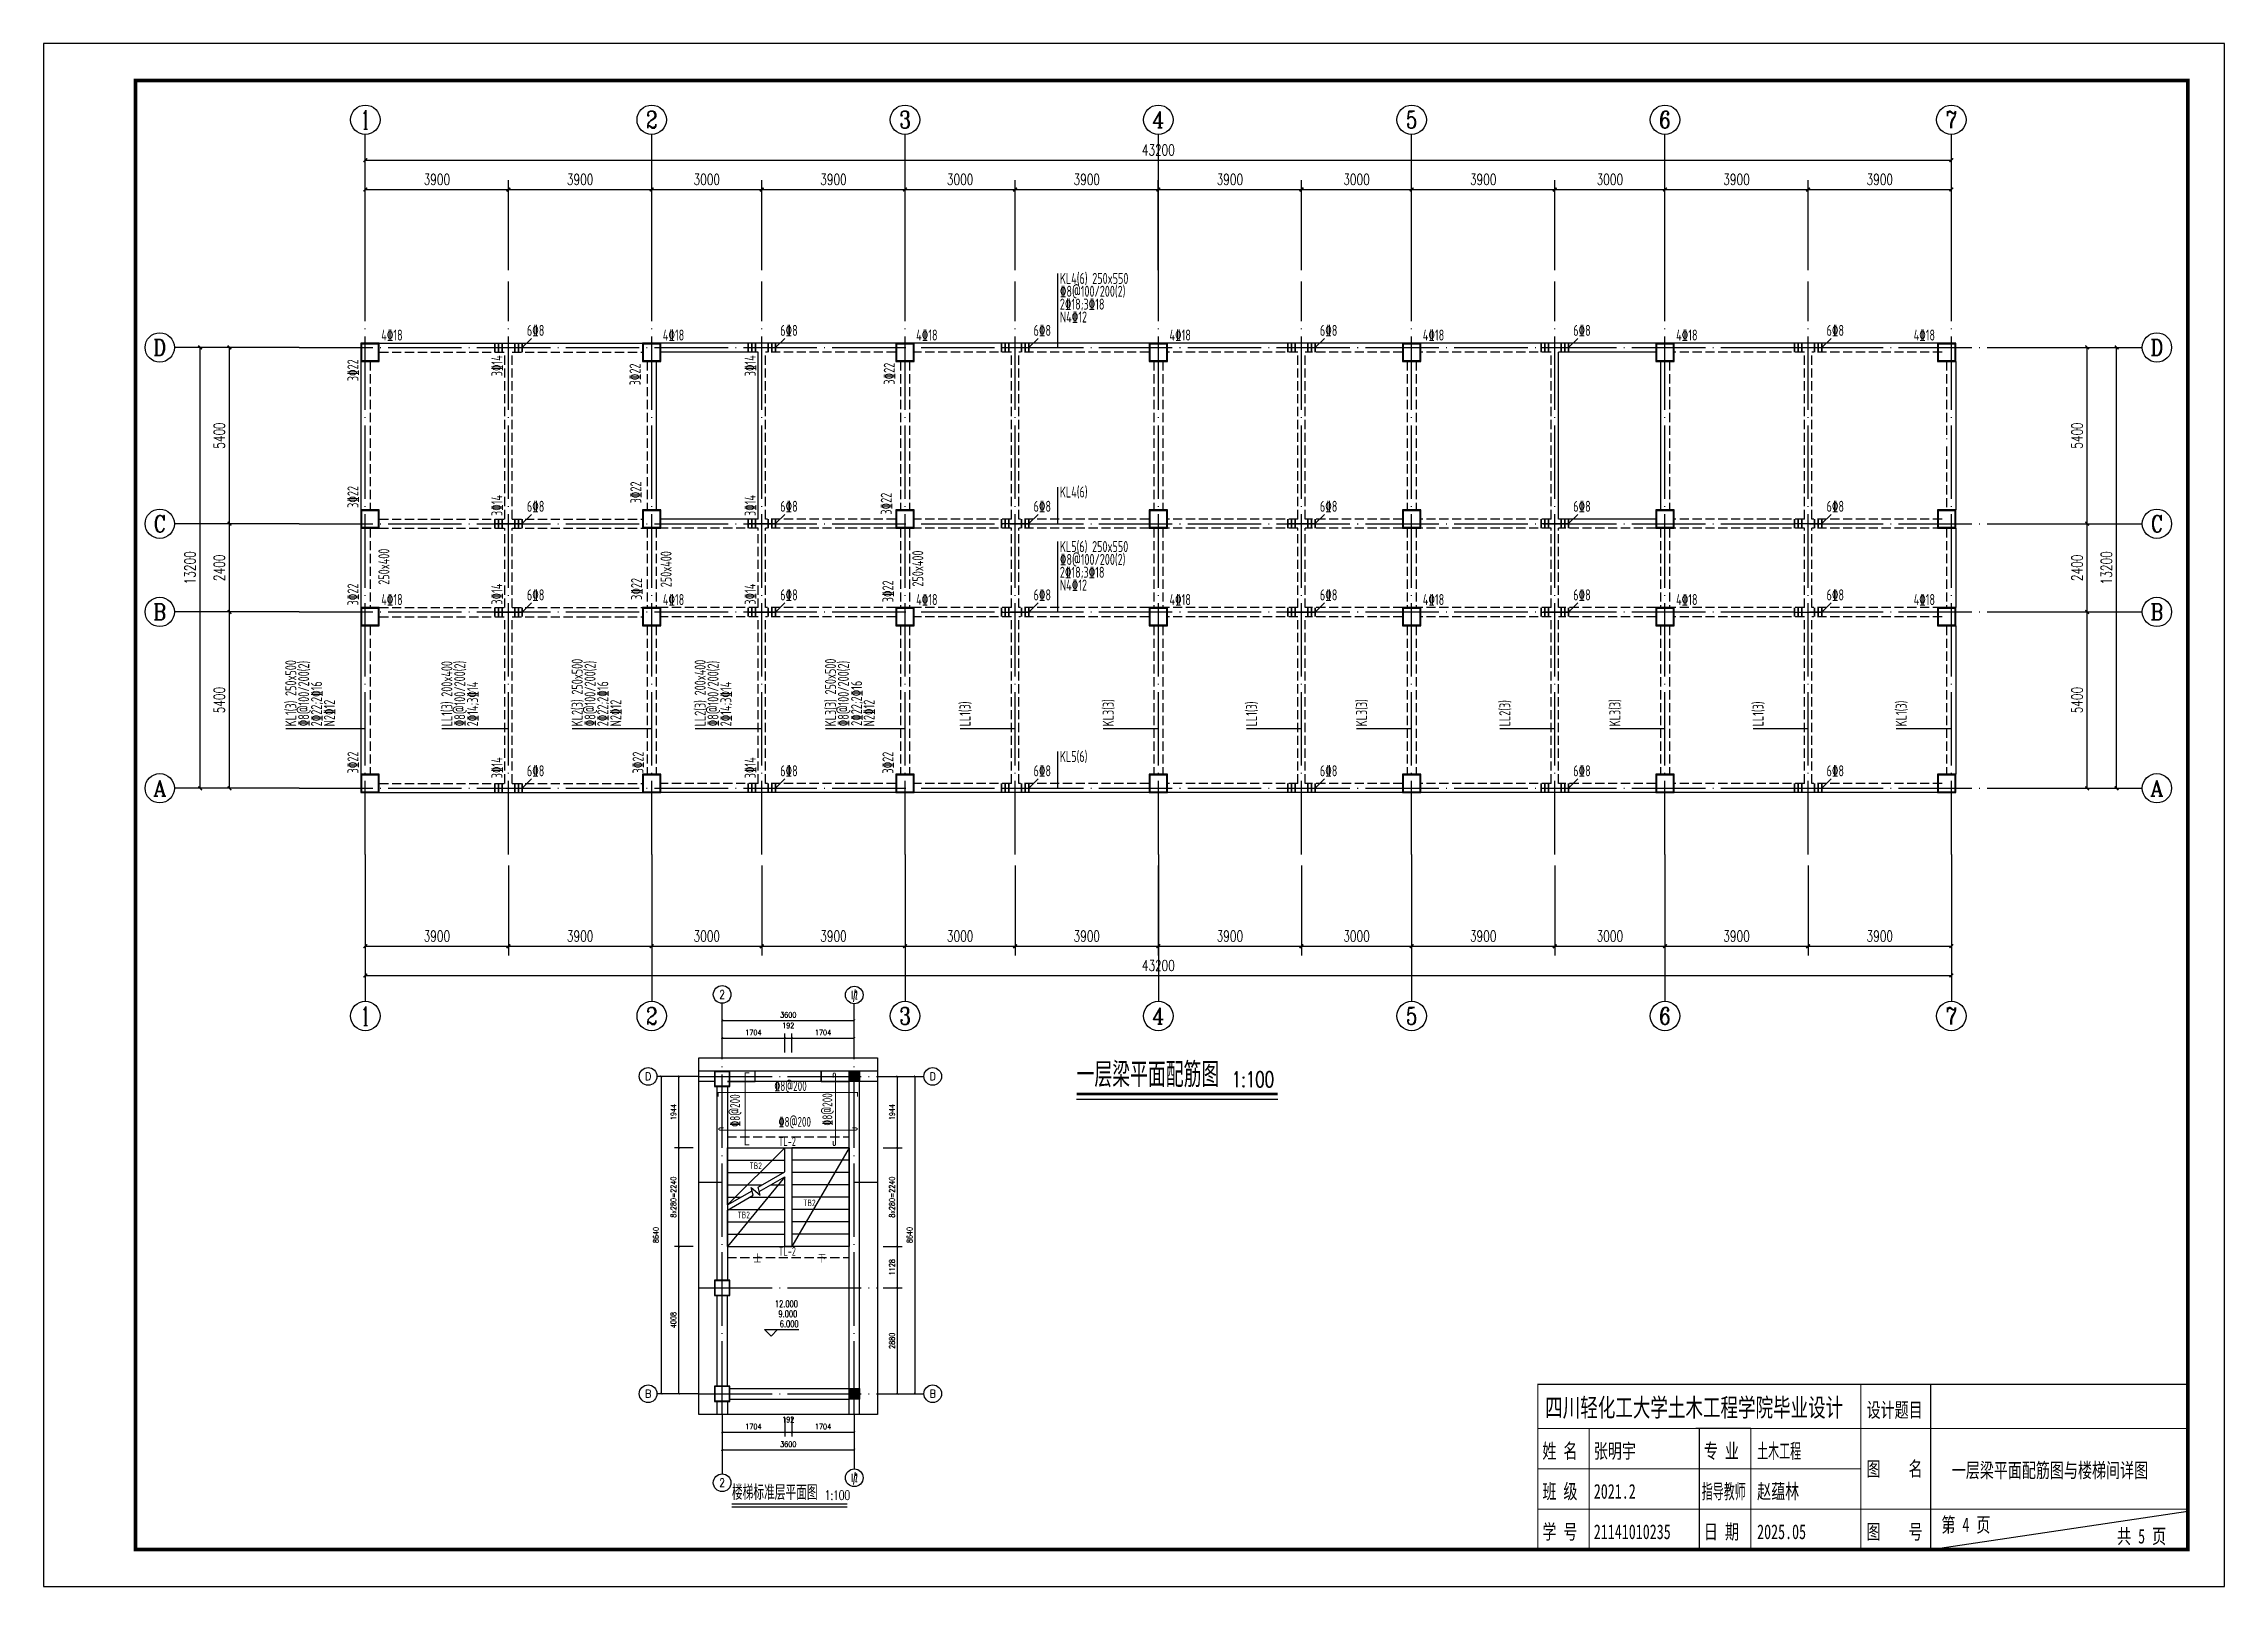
# Model space of a CAD drawing. Extents: x -404739 to -342866, y 27484 to 252481.
# Drawn here: x -404425 to -345025, y 73733 to 115733 of the extents above; entities that cross this region are included whole.
import ezdxf
from ezdxf.enums import TextEntityAlignment as Align

# ---------------------------------------------------------------- set-up
doc = ezdxf.new("R2010")
doc.units = 0
doc.header["$LTSCALE"] = 1000
doc.header["$MEASUREMENT"] = 0
for name, pattern in [('3', [150, 75, -75]), ('DASH', [0.35, 0.25, -0.1]), ('DOTE', [2.42, 2, -0.2, 0.02, -0.2])]:
    doc.linetypes.add(name, pattern=pattern)
for name, color, linetype in [('AXIS', 3, 'Continuous'), ('AXIS_TEXT', 7, 'Continuous'), ('COLUMN', 7, 'Continuous'), ('DIM_ELEV', 3, 'Continuous'), ('DIM_SYMB', 3, 'Continuous'), ('DOTE', 1, 'DOTE'), ('PUB_DIM', 3, 'Continuous'), ('PUB_HATCH', 8, 'Continuous'), ('PUB_TEXT', 7, 'Continuous'), ('PUB_TITLE', 4, 'Continuous'), ('PUB_WALL', 9, 'Continuous'), ('STAIR', 2, 'Continuous'), ('THIN', 7, 'Continuous'), ('TK', 4, 'Continuous'), ('WALL', 31, 'Continuous'), ('WINDOW', 4, 'Continuous'), ('建筑', 4, 'Continuous'), ('支座钢筋', 1, 'Continuous'), ('文字', 7, 'Continuous'), ('板底钢筋', 24, 'Continuous'), ('梁', 4, 'Continuous'), ('梁原位标注', 7, 'Continuous'), ('梁虚线', 134, '3'), ('梁集中标注', 2, 'Continuous'), ('次梁箍筋', 1, 'Continuous'), ('次梁箍筋标注', 7, 'Continuous')]:
    doc.layers.add(name, color=color, linetype=linetype)
doc.styles.add('_TCH_AXIS', font='COMPLEX', dxfattribs={"bigfont": 'GBCBIG'})
doc.styles.add('_TCH_DIM', font='SIMPLEX', dxfattribs={"bigfont": 'GBCBIG'})
doc.styles.add('_TCH_DIM_T3', font='SIMPLEX', dxfattribs={"width": 0.705882, "bigfont": 'GBCBIG'})
doc.styles.add('COMPLEX', font='COMPLEX')
doc.styles.add('DIM_FONT', font='SIMPLEX', dxfattribs={"width": 0.7, "bigfont": 'GBCBIG'})
doc.styles.add('TK', font='SimSun.ttf', dxfattribs={"width": 0.8})
doc.styles.add('TSSD_REIN', font='tssdeng.shx', dxfattribs={"width": 0.7, "bigfont": 'tssdchn.shx'})
doc.styles.add('标题1', font='simhei.ttf', dxfattribs={"width": 1.5})
doc.dimstyles.new('_TCH_ARCH&&100', dxfattribs={"dimtxt": 297.5, "dimasz": 100, "dimexe": 250, "dimexo": 300, "dimgap": 126.25, "dimtad": 1, "dimdec": 0, "dimzin": 0, "dimdsep": 46, "dimtxsty": '_TCH_DIM_T3', "dimblk": 'ARCHTICK', "dimcen": 0.09, "dimclrt": 7, "dimazin": 2, "dimtfac": 1, "dimtdec": 0, "dimtix": 1, "dimtmove": 2, "dimatfit": 3, "dimfxl": 1, "dimtolj": 1, "dimtzin": 0, "dimarcsym": 0})
doc.dimstyles.new('DIMN50', dxfattribs={"dimscale": 0.5, "dimtxt": 300, "dimasz": 100, "dimexe": 250, "dimexo": 300, "dimgap": 150, "dimtad": 1, "dimdec": 0, "dimzin": 0, "dimdsep": 46, "dimtxsty": 'DIM_FONT', "dimblk": 'ARCHTICK', "dimcen": 0.09, "dimclrt": 7, "dimazin": 2, "dimtfac": 1, "dimtdec": 0, "dimtix": 1, "dimtmove": 2, "dimatfit": 3, "dimfxl": 1, "dimtolj": 1, "dimtzin": 0, "dimarcsym": 0})

msp = doc.modelspace()

# ---------------------------------------------------------------- texts
at = {"layer": 'PUB_TEXT', "style": '_TCH_DIM'}
for s, height, p in [('一层梁平面配筋图', 675.18, (-376290.3, 87324.7)), ('上', 202.6, (-385081.9, 82544.9)), ('下', 202.6, (-383324.3, 82544.9)), ('楼梯标准层平面图', 405.11, (-385677, 76088.3))]:
    msp.add_text(s, height=height, dxfattribs=at).set_placement(p)
at = {"layer": 'PUB_TEXT', "style": '_TCH_DIM', "width": 0.705882}
for s, height, p in [('1:100', 425, (-372064.9, 87324.7)), ('12.000', 178.5, (-384505.6, 81335.7)), ('9.000', 178.5, (-384409.6, 81062.7)), ('6.000', 178.5, (-384373.6, 80789.7)), ('1:100', 255, (-383150.8, 76088.3))]:
    msp.add_text(s, height=height, dxfattribs=at).set_placement(p)
at = {"layer": 'THIN', "style": 'TSSD_REIN', "width": 0.7}
for p in [(-384402.6, 85723.4), (-384402.6, 82735.4)]:
    msp.add_text('TL-2', height=240, dxfattribs=at).set_placement(p)
at = {"layer": 'TK', "color": 0, "style": 'TK'}
for s, width, p in [('设计题目', 0.7, (-354770.4, 78335.9, 0)), ('姓 名', 0.7, (-363600.8, 77220.5, 0)), ('专 业', 0.7, (-359201.2, 77220.5, 0)), ('土木工程', 0.55, (-357752.3, 77220.5, 0)), ('图    名', 0.7, (-354770.4, 76733.3, 0)), ('班 级', 0.7, (-363600.8, 76120.5, 0)), ('指导教师', 0.55, (-359261.4, 76120.5, 0)), ('学 号', 0.7, (-363600.8, 75020.5, 0)), ('日 期', 0.7, (-359201.2, 75020.5, 0)), ('图    号', 0.7, (-354770.4, 75020.5, 0))]:
    msp.add_text(s, height=400, dxfattribs=dict(at, width=width)).set_placement(p)
at = {"layer": 'TK', "color": 1, "style": 'TK', "width": 0.7}
for s, p in [('张明宇', (-362200.4, 77220.5, 0)), ('一层梁平面配筋图与楼梯间详图', (-352449.7, 76694.8, 0)), ('2021.2', (-362200.4, 76120.5, 0)), ('赵蕴林', (-357752.3, 76120.5, 0)), ('第 4 页', (-352732.9, 75210.1, 0)), ('21141010235', (-362200.4, 75020.5, 0)), ('2025.05', (-357752.3, 75020.5, 0)), ('共 5 页', (-347946.9, 74899.2))]:
    msp.add_text(s, height=400, dxfattribs=at).set_placement(p)
at = {"layer": '建筑', "ltscale": 100, "style": 'TSSD_REIN', "width": 0.7}
for p in [(-385198.7, 85093.6), (-385525.1, 83754.5), (-383735.4, 84085)]:
    msp.add_text('TB2', height=180, dxfattribs=at).set_placement(p)
at = {"layer": '文字', "color": 0, "style": '标题1', "width": 0.7}
msp.add_text('四川轻化工大学土木工程学院毕业设计', height=500, dxfattribs=at).set_placement((-363523.8, 78353.2, 15131869.8))
at = {"layer": '梁原位标注', "style": 'TSSD_REIN', "width": 0.7}
for s, p in [('4%%13218', (-395227.7, 107649.3)), ('6%%1328', (-391261.4, 107776.8)), ('4%%13218', (-387557.7, 107649.3)), ('6%%1328', (-384361.4, 107776.8)), ('4%%13218', (-380657.7, 107649.3)), ('6%%1328', (-377461.4, 107776.8)), ('4%%13218', (-373757.7, 107649.3)), ('6%%1328', (-369661.4, 107776.8)), ('4%%13218', (-366857.7, 107649.3)), ('6%%1328', (-362761.4, 107776.8)), ('4%%13218', (-359957.7, 107649.3)), ('6%%1328', (-355861.4, 107776.8)), ('4%%13218', (-353488, 107649.3)), ('6%%1328', (-391261.4, 102986.8)), ('6%%1328', (-384361.4, 102986.8)), ('6%%1328', (-377461.4, 102986.8)), ('6%%1328', (-369661.4, 102986.8)), ('6%%1328', (-362761.4, 102986.8)), ('6%%1328', (-355861.4, 102986.8)), ('4%%13218', (-395227.7, 100449.3)), ('6%%1328', (-391261.4, 100576.8)), ('4%%13218', (-387557.7, 100449.3)), ('6%%1328', (-384361.4, 100576.8)), ('4%%13218', (-380657.7, 100449.3)), ('6%%1328', (-377461.4, 100576.8)), ('4%%13218', (-373757.7, 100449.3)), ('6%%1328', (-369661.4, 100576.8)), ('4%%13218', (-366857.7, 100449.3)), ('6%%1328', (-362761.4, 100576.8)), ('4%%13218', (-359957.7, 100449.3)), ('6%%1328', (-355861.4, 100576.8)), ('4%%13218', (-353488, 100449.3)), ('6%%1328', (-391261.4, 95786.8)), ('6%%1328', (-384361.4, 95786.8)), ('6%%1328', (-377461.4, 95786.8)), ('6%%1328', (-369661.4, 95786.8)), ('6%%1328', (-362761.4, 95786.8)), ('6%%1328', (-355861.4, 95786.8))]:
    msp.add_text(s, height=300, dxfattribs=at).set_placement(p)
for s, p in [('3%%13222', (-395849.3, 106544.3)), ('3%%13214', (-391929.3, 106677.7)), ('3%%13222', (-388165.5, 106429.9)), ('3%%13214', (-385029.3, 106677.7)), ('3%%13222', (-381240.3, 106450.3)), ('3%%13222', (-395849.3, 103095.7)), ('3%%13214', (-391929.3, 102874)), ('3%%13222', (-388145, 103217.8)), ('3%%13214', (-385029.3, 102874)), ('3%%13222', (-381322.2, 102910.9)), ('3%%13222', (-395849.3, 100439.2)), ('3%%13214', (-391929.3, 100460.7)), ('3%%13222', (-388125, 100590.9)), ('3%%13214', (-385029.3, 100460.7)), ('3%%13222', (-381277.6, 100525.7)), ('3%%13222', (-395849.3, 95864.8)), ('3%%13214', (-391929.3, 95733.7)), ('3%%13222', (-388084, 95864.8)), ('3%%13214', (-385029.3, 95733.7)), ('3%%13222', (-381277.6, 95861))]:
    msp.add_text(s, height=300, rotation=90, dxfattribs=at).set_placement(p)
at = {"layer": '梁集中标注', "color": 1, "style": 'TSSD_REIN', "width": 0.7}
for s, p in [('KL4(6) 250x550', (-376744.3, 109191.5)), ('KL4(6)', (-376744.3, 103376.9)), ('KL5(6) 250x550', (-376744.3, 101891.5)), ('KL5(6)', (-376744.3, 96176.9))]:
    msp.add_text(s, height=300, dxfattribs=at).set_placement(p)
at = {"layer": '梁集中标注', "style": 'TSSD_REIN', "width": 0.7}
for s, height, p in [('2%%13218;3%%13218', 300, (-376744.3, 108491.5)), ('%%1328@100/200(2)', 300, (-376744.3, 108841.5)), ('N4%%13212', 300, (-376744.3, 108141.5)), ('%%1328@100/200(2)', 300, (-376744.3, 101541.5)), ('2%%13218;3%%13218', 300, (-376744.3, 101191.5)), ('N4%%13212', 300, (-376744.3, 100841.5)), ('%%1328@200', 270, (-384521.5, 87220.5)), ('%%1328@200', 270, (-384404.9, 86244.8))]:
    msp.add_text(s, height=height, dxfattribs=at).set_placement(p)
at = {"layer": '梁集中标注', "color": 1, "style": 'TSSD_REIN', "width": 0.7}
for s, p in [('250x400', (-395006.1, 101002.8)), ('250x400', (-387320.1, 100935.2)), ('250x400', (-380463.6, 100952.1)), ('KL1(3) 250x500', (-397541.4, 97146.1)), ('LL1(3) 200x400', (-393291.4, 97146.1)), ('KL2(3) 250x500', (-389741.4, 97146.1)), ('LL2(3) 200x400', (-386391.4, 97146.1)), ('KL3(3) 250x500', (-382841.4, 97146.1)), ('LL1(3)', (-379176.8, 97146.1)), ('KL3(3)', (-375276.8, 97146.1)), ('LL1(3)', (-371376.8, 97146.1)), ('KL3(3)', (-368376.8, 97146.1)), ('LL2(3)', (-364476.8, 97146.1)), ('KL3(3)', (-361476.8, 97146.1)), ('LL1(3)', (-357576.8, 97146.1)), ('KL1(3)', (-353676.8, 97146.1))]:
    msp.add_text(s, height=300, rotation=90, dxfattribs=at).set_placement(p)
at = {"layer": '梁集中标注', "style": 'TSSD_REIN', "width": 0.7}
for s, height, p in [('%%1328@100/200(2)', 300, (-397191.4, 97146.1)), ('%%1328@100/200(2)', 300, (-392941.4, 97146.1)), ('%%1328@100/200(2)', 300, (-389391.4, 97146.1)), ('%%1328@100/200(2)', 300, (-386041.4, 97146.1)), ('%%1328@100/200(2)', 300, (-382491.4, 97146.1)), ('2%%13222;2%%13216', 300, (-396841.4, 97146.1)), ('2%%13214;3%%13214', 300, (-392591.4, 97146.1)), ('2%%13222;2%%13216', 300, (-389044.8, 97149.4)), ('2%%13214;3%%13214', 300, (-385691.4, 97146.1)), ('2%%13222;2%%13216', 300, (-382131.5, 97161.2)), ('N2%%13212', 300, (-396491.4, 97146.1)), ('N2%%13212', 300, (-388691.4, 97146.1)), ('N2%%13212', 300, (-381791.4, 97146.1)), ('%%1328@200', 270, (-385458, 86247)), ('%%1328@200', 270, (-382942, 86277))]:
    msp.add_text(s, height=height, rotation=90, dxfattribs=at).set_placement(p)

# ---------------------------------------------------------------- blocks, each defined once
blk = doc.blocks.new('_ArchTick')
at = {"color": 0, "linetype": 'ByBlock', "const_width": 0.4}
blk.add_lwpolyline([(-0.5, -0.5), (0.5, 0.5)], dxfattribs=at)
blk = doc.blocks.new('*D246')
at = {"layer": 'AXIS', "color": 0, "lineweight": -2, "transparency": 16777216}
for p, q in [((-350362, 100262), (-348512, 100262)), ((-348762, 95462), (-348762, 100262)), ((-350362, 95462), (-348512, 95462))]:
    blk.add_line(p, q, dxfattribs=at)
at = {"layer": 'Defpoints', "color": 0, "transparency": 16777216}
for p in [(-350662, 100262), (-348762, 100262), (-350662, 95462)]:
    blk.add_point(p, dxfattribs=at)
at = {"layer": 'AXIS', "color": 0, "lineweight": -2, "transparency": 16777216, "xscale": 100, "yscale": 100, "zscale": 100}
for p, rotation in [((-348762, 100262), 90), ((-348762, 95462), 270)]:
    blk.add_blockref('_ArchTick', p, dxfattribs=dict(at, rotation=rotation))
at = {"layer": 'AXIS', "color": 7, "transparency": 16777216, "insert": (-349037, 97862), "char_height": 297.5, "attachment_point": 5, "rotation": 90, "style": '_TCH_DIM_T3'}
blk.add_mtext('\\A1;5400', dxfattribs=at)
blk = doc.blocks.new('*D247')
at = {"layer": 'AXIS', "color": 0, "lineweight": -2, "transparency": 16777216}
for p, q in [((-350362, 102662), (-348512, 102662)), ((-348762, 100262), (-348762, 102662)), ((-350362, 100262), (-348512, 100262))]:
    blk.add_line(p, q, dxfattribs=at)
at = {"layer": 'Defpoints', "color": 0, "transparency": 16777216}
for p in [(-350662, 102662), (-348762, 102662), (-350662, 100262)]:
    blk.add_point(p, dxfattribs=at)
at = {"layer": 'AXIS', "color": 0, "lineweight": -2, "transparency": 16777216, "xscale": 100, "yscale": 100, "zscale": 100}
for p, rotation in [((-348762, 102662), 90), ((-348762, 100262), 270)]:
    blk.add_blockref('_ArchTick', p, dxfattribs=dict(at, rotation=rotation))
at = {"layer": 'AXIS', "color": 7, "transparency": 16777216, "insert": (-349037, 101462), "char_height": 297.5, "attachment_point": 5, "rotation": 90, "style": '_TCH_DIM_T3'}
blk.add_mtext('\\A1;2400', dxfattribs=at)
blk = doc.blocks.new('*D248')
at = {"layer": 'AXIS', "color": 0, "lineweight": -2, "transparency": 16777216}
for p, q in [((-350362, 107462), (-348512, 107462)), ((-348762, 102662), (-348762, 107462)), ((-350362, 102662), (-348512, 102662))]:
    blk.add_line(p, q, dxfattribs=at)
at = {"layer": 'Defpoints', "color": 0, "transparency": 16777216}
for p in [(-350662, 107462), (-348762, 107462), (-350662, 102662)]:
    blk.add_point(p, dxfattribs=at)
at = {"layer": 'AXIS', "color": 0, "lineweight": -2, "transparency": 16777216, "xscale": 100, "yscale": 100, "zscale": 100}
for p, rotation in [((-348762, 107462), 90), ((-348762, 102662), 270)]:
    blk.add_blockref('_ArchTick', p, dxfattribs=dict(at, rotation=rotation))
at = {"layer": 'AXIS', "color": 7, "transparency": 16777216, "insert": (-349037, 105062), "char_height": 297.5, "attachment_point": 5, "rotation": 90, "style": '_TCH_DIM_T3'}
blk.add_mtext('\\A1;5400', dxfattribs=at)
blk = doc.blocks.new('*D249')
at = {"layer": 'AXIS', "color": 0, "lineweight": -2, "transparency": 16777216}
for p, q in [((-350362, 107462), (-347712, 107462)), ((-347962, 95462), (-347962, 107462)), ((-350362, 95462), (-347712, 95462))]:
    blk.add_line(p, q, dxfattribs=at)
at = {"layer": 'Defpoints', "color": 0, "transparency": 16777216}
for p in [(-350662, 107462), (-347962, 107462), (-350662, 95462)]:
    blk.add_point(p, dxfattribs=at)
at = {"layer": 'AXIS', "color": 0, "lineweight": -2, "transparency": 16777216, "xscale": 100, "yscale": 100, "zscale": 100}
for p, rotation in [((-347962, 107462), 90), ((-347962, 95462), 270)]:
    blk.add_blockref('_ArchTick', p, dxfattribs=dict(at, rotation=rotation))
at = {"layer": 'AXIS', "color": 7, "transparency": 16777216, "insert": (-348237, 101462), "char_height": 297.5, "attachment_point": 5, "rotation": 90, "style": '_TCH_DIM_T3'}
blk.add_mtext('\\A1;13200', dxfattribs=at)
blk = doc.blocks.new('*D250')
at = {"layer": 'AXIS', "color": 0, "lineweight": -2, "transparency": 16777216}
for p, q in [((-397762, 100262), (-399612, 100262)), ((-399362, 95462), (-399362, 100262)), ((-397762, 95462), (-399612, 95462))]:
    blk.add_line(p, q, dxfattribs=at)
at = {"layer": 'Defpoints', "color": 0, "transparency": 16777216}
for p in [(-399362, 100262), (-397462, 100262), (-397462, 95462)]:
    blk.add_point(p, dxfattribs=at)
at = {"layer": 'AXIS', "color": 0, "lineweight": -2, "transparency": 16777216, "xscale": 100, "yscale": 100, "zscale": 100}
for p, rotation in [((-399362, 100262), 90), ((-399362, 95462), 270)]:
    blk.add_blockref('_ArchTick', p, dxfattribs=dict(at, rotation=rotation))
at = {"layer": 'AXIS', "color": 7, "transparency": 16777216, "insert": (-399637, 97862), "char_height": 297.5, "attachment_point": 5, "rotation": 90, "style": '_TCH_DIM_T3'}
blk.add_mtext('\\A1;5400', dxfattribs=at)
blk = doc.blocks.new('*D251')
at = {"layer": 'AXIS', "color": 0, "lineweight": -2, "transparency": 16777216}
for p, q in [((-397762, 102662), (-399612, 102662)), ((-399362, 100262), (-399362, 102662)), ((-397762, 100262), (-399612, 100262))]:
    blk.add_line(p, q, dxfattribs=at)
at = {"layer": 'Defpoints', "color": 0, "transparency": 16777216}
for p in [(-399362, 102662), (-397462, 102662), (-397462, 100262)]:
    blk.add_point(p, dxfattribs=at)
at = {"layer": 'AXIS', "color": 0, "lineweight": -2, "transparency": 16777216, "xscale": 100, "yscale": 100, "zscale": 100}
for p, rotation in [((-399362, 102662), 90), ((-399362, 100262), 270)]:
    blk.add_blockref('_ArchTick', p, dxfattribs=dict(at, rotation=rotation))
at = {"layer": 'AXIS', "color": 7, "transparency": 16777216, "insert": (-399637, 101462), "char_height": 297.5, "attachment_point": 5, "rotation": 90, "style": '_TCH_DIM_T3'}
blk.add_mtext('\\A1;2400', dxfattribs=at)
blk = doc.blocks.new('*D252')
at = {"layer": 'AXIS', "color": 0, "lineweight": -2, "transparency": 16777216}
for p, q in [((-397762, 107462), (-399612, 107462)), ((-399362, 102662), (-399362, 107462)), ((-397762, 102662), (-399612, 102662))]:
    blk.add_line(p, q, dxfattribs=at)
at = {"layer": 'Defpoints', "color": 0, "transparency": 16777216}
for p in [(-399362, 107462), (-397462, 107462), (-397462, 102662)]:
    blk.add_point(p, dxfattribs=at)
at = {"layer": 'AXIS', "color": 0, "lineweight": -2, "transparency": 16777216, "xscale": 100, "yscale": 100, "zscale": 100}
for p, rotation in [((-399362, 107462), 90), ((-399362, 102662), 270)]:
    blk.add_blockref('_ArchTick', p, dxfattribs=dict(at, rotation=rotation))
at = {"layer": 'AXIS', "color": 7, "transparency": 16777216, "insert": (-399637, 105062), "char_height": 297.5, "attachment_point": 5, "rotation": 90, "style": '_TCH_DIM_T3'}
blk.add_mtext('\\A1;5400', dxfattribs=at)
blk = doc.blocks.new('*D253')
at = {"layer": 'AXIS', "color": 0, "lineweight": -2, "transparency": 16777216}
for p, q in [((-397762, 107462), (-400412, 107462)), ((-400162, 95462), (-400162, 107462)), ((-397762, 95462), (-400412, 95462))]:
    blk.add_line(p, q, dxfattribs=at)
at = {"layer": 'Defpoints', "color": 0, "transparency": 16777216}
for p in [(-400162, 107462), (-397462, 107462), (-397462, 95462)]:
    blk.add_point(p, dxfattribs=at)
at = {"layer": 'AXIS', "color": 0, "lineweight": -2, "transparency": 16777216, "xscale": 100, "yscale": 100, "zscale": 100}
for p, rotation in [((-400162, 107462), 90), ((-400162, 95462), 270)]:
    blk.add_blockref('_ArchTick', p, dxfattribs=dict(at, rotation=rotation))
at = {"layer": 'AXIS', "color": 7, "transparency": 16777216, "insert": (-400437, 101462), "char_height": 297.5, "attachment_point": 5, "rotation": 90, "style": '_TCH_DIM_T3'}
blk.add_mtext('\\A1;13200', dxfattribs=at)
blk = doc.blocks.new('*D254')
at = {"layer": 'AXIS', "color": 0, "lineweight": -2, "transparency": 16777216}
for p, q in [((-395662, 109562), (-395662, 112012)), ((-395662, 111762), (-391762, 111762)), ((-391762, 109562), (-391762, 112012))]:
    blk.add_line(p, q, dxfattribs=at)
at = {"layer": 'Defpoints', "color": 0, "transparency": 16777216}
for p in [(-391762, 111762), (-395662, 109262), (-391762, 109262)]:
    blk.add_point(p, dxfattribs=at)
at = {"layer": 'AXIS', "color": 0, "lineweight": -2, "transparency": 16777216, "xscale": 100, "yscale": 100, "zscale": 100, "rotation": 180}
blk.add_blockref('_ArchTick', (-395662, 111762), dxfattribs=at)
at = {"layer": 'AXIS', "color": 0, "lineweight": -2, "transparency": 16777216, "xscale": 100, "yscale": 100, "zscale": 100}
blk.add_blockref('_ArchTick', (-391762, 111762), dxfattribs=at)
at = {"layer": 'AXIS', "color": 7, "transparency": 16777216, "insert": (-393712, 112037), "char_height": 297.5, "attachment_point": 5, "style": '_TCH_DIM_T3'}
blk.add_mtext('\\A1;3900', dxfattribs=at)
blk = doc.blocks.new('*D255')
at = {"layer": 'AXIS', "color": 0, "lineweight": -2, "transparency": 16777216}
for p, q in [((-391762, 109562), (-391762, 112012)), ((-391762, 111762), (-387862, 111762)), ((-387862, 109562), (-387862, 112012))]:
    blk.add_line(p, q, dxfattribs=at)
at = {"layer": 'Defpoints', "color": 0, "transparency": 16777216}
for p in [(-387862, 111762), (-391762, 109262), (-387862, 109262)]:
    blk.add_point(p, dxfattribs=at)
at = {"layer": 'AXIS', "color": 0, "lineweight": -2, "transparency": 16777216, "xscale": 100, "yscale": 100, "zscale": 100, "rotation": 180}
blk.add_blockref('_ArchTick', (-391762, 111762), dxfattribs=at)
at = {"layer": 'AXIS', "color": 0, "lineweight": -2, "transparency": 16777216, "xscale": 100, "yscale": 100, "zscale": 100}
blk.add_blockref('_ArchTick', (-387862, 111762), dxfattribs=at)
at = {"layer": 'AXIS', "color": 7, "transparency": 16777216, "insert": (-389812, 112037), "char_height": 297.5, "attachment_point": 5, "style": '_TCH_DIM_T3'}
blk.add_mtext('\\A1;3900', dxfattribs=at)
blk = doc.blocks.new('*D256')
at = {"layer": 'AXIS', "color": 0, "lineweight": -2, "transparency": 16777216}
for p, q in [((-387862, 109562), (-387862, 112012)), ((-387862, 111762), (-384862, 111762)), ((-384862, 109562), (-384862, 112012))]:
    blk.add_line(p, q, dxfattribs=at)
at = {"layer": 'Defpoints', "color": 0, "transparency": 16777216}
for p in [(-384862, 111762), (-387862, 109262), (-384862, 109262)]:
    blk.add_point(p, dxfattribs=at)
at = {"layer": 'AXIS', "color": 0, "lineweight": -2, "transparency": 16777216, "xscale": 100, "yscale": 100, "zscale": 100, "rotation": 180}
blk.add_blockref('_ArchTick', (-387862, 111762), dxfattribs=at)
at = {"layer": 'AXIS', "color": 0, "lineweight": -2, "transparency": 16777216, "xscale": 100, "yscale": 100, "zscale": 100}
blk.add_blockref('_ArchTick', (-384862, 111762), dxfattribs=at)
at = {"layer": 'AXIS', "color": 7, "transparency": 16777216, "insert": (-386362, 112037), "char_height": 297.5, "attachment_point": 5, "style": '_TCH_DIM_T3'}
blk.add_mtext('\\A1;3000', dxfattribs=at)
blk = doc.blocks.new('*D257')
at = {"layer": 'AXIS', "color": 0, "lineweight": -2, "transparency": 16777216}
for p, q in [((-384862, 109562), (-384862, 112012)), ((-384862, 111762), (-380962, 111762)), ((-380962, 109562), (-380962, 112012))]:
    blk.add_line(p, q, dxfattribs=at)
at = {"layer": 'Defpoints', "color": 0, "transparency": 16777216}
for p in [(-380962, 111762), (-384862, 109262), (-380962, 109262)]:
    blk.add_point(p, dxfattribs=at)
at = {"layer": 'AXIS', "color": 0, "lineweight": -2, "transparency": 16777216, "xscale": 100, "yscale": 100, "zscale": 100, "rotation": 180}
blk.add_blockref('_ArchTick', (-384862, 111762), dxfattribs=at)
at = {"layer": 'AXIS', "color": 0, "lineweight": -2, "transparency": 16777216, "xscale": 100, "yscale": 100, "zscale": 100}
blk.add_blockref('_ArchTick', (-380962, 111762), dxfattribs=at)
at = {"layer": 'AXIS', "color": 7, "transparency": 16777216, "insert": (-382912, 112037), "char_height": 297.5, "attachment_point": 5, "style": '_TCH_DIM_T3'}
blk.add_mtext('\\A1;3900', dxfattribs=at)
blk = doc.blocks.new('*D258')
at = {"layer": 'AXIS', "color": 0, "lineweight": -2, "transparency": 16777216}
for p, q in [((-380962, 109562), (-380962, 112012)), ((-380962, 111762), (-377962, 111762)), ((-377962, 109562), (-377962, 112012))]:
    blk.add_line(p, q, dxfattribs=at)
at = {"layer": 'Defpoints', "color": 0, "transparency": 16777216}
for p in [(-377962, 111762), (-380962, 109262), (-377962, 109262)]:
    blk.add_point(p, dxfattribs=at)
at = {"layer": 'AXIS', "color": 0, "lineweight": -2, "transparency": 16777216, "xscale": 100, "yscale": 100, "zscale": 100, "rotation": 180}
blk.add_blockref('_ArchTick', (-380962, 111762), dxfattribs=at)
at = {"layer": 'AXIS', "color": 0, "lineweight": -2, "transparency": 16777216, "xscale": 100, "yscale": 100, "zscale": 100}
blk.add_blockref('_ArchTick', (-377962, 111762), dxfattribs=at)
at = {"layer": 'AXIS', "color": 7, "transparency": 16777216, "insert": (-379462, 112037), "char_height": 297.5, "attachment_point": 5, "style": '_TCH_DIM_T3'}
blk.add_mtext('\\A1;3000', dxfattribs=at)
blk = doc.blocks.new('*D259')
at = {"layer": 'AXIS', "color": 0, "lineweight": -2, "transparency": 16777216}
for p, q in [((-377962, 109562), (-377962, 112012)), ((-377962, 111762), (-374062, 111762)), ((-374062, 109562), (-374062, 112012))]:
    blk.add_line(p, q, dxfattribs=at)
at = {"layer": 'Defpoints', "color": 0, "transparency": 16777216}
for p in [(-374062, 111762), (-377962, 109262), (-374062, 109262)]:
    blk.add_point(p, dxfattribs=at)
at = {"layer": 'AXIS', "color": 0, "lineweight": -2, "transparency": 16777216, "xscale": 100, "yscale": 100, "zscale": 100, "rotation": 180}
blk.add_blockref('_ArchTick', (-377962, 111762), dxfattribs=at)
at = {"layer": 'AXIS', "color": 0, "lineweight": -2, "transparency": 16777216, "xscale": 100, "yscale": 100, "zscale": 100}
blk.add_blockref('_ArchTick', (-374062, 111762), dxfattribs=at)
at = {"layer": 'AXIS', "color": 7, "transparency": 16777216, "insert": (-376012, 112037), "char_height": 297.5, "attachment_point": 5, "style": '_TCH_DIM_T3'}
blk.add_mtext('\\A1;3900', dxfattribs=at)
blk = doc.blocks.new('*D260')
at = {"layer": 'AXIS', "color": 0, "lineweight": -2, "transparency": 16777216}
for p, q in [((-374062, 109562), (-374062, 112012)), ((-374062, 111762), (-370162, 111762)), ((-370162, 109562), (-370162, 112012))]:
    blk.add_line(p, q, dxfattribs=at)
at = {"layer": 'Defpoints', "color": 0, "transparency": 16777216}
for p in [(-370162, 111762), (-374062, 109262), (-370162, 109262)]:
    blk.add_point(p, dxfattribs=at)
at = {"layer": 'AXIS', "color": 0, "lineweight": -2, "transparency": 16777216, "xscale": 100, "yscale": 100, "zscale": 100, "rotation": 180}
blk.add_blockref('_ArchTick', (-374062, 111762), dxfattribs=at)
at = {"layer": 'AXIS', "color": 0, "lineweight": -2, "transparency": 16777216, "xscale": 100, "yscale": 100, "zscale": 100}
blk.add_blockref('_ArchTick', (-370162, 111762), dxfattribs=at)
at = {"layer": 'AXIS', "color": 7, "transparency": 16777216, "insert": (-372112, 112037), "char_height": 297.5, "attachment_point": 5, "style": '_TCH_DIM_T3'}
blk.add_mtext('\\A1;3900', dxfattribs=at)
blk = doc.blocks.new('*D261')
at = {"layer": 'AXIS', "color": 0, "lineweight": -2, "transparency": 16777216}
for p, q in [((-370162, 109562), (-370162, 112012)), ((-370162, 111762), (-367162, 111762)), ((-367162, 109562), (-367162, 112012))]:
    blk.add_line(p, q, dxfattribs=at)
at = {"layer": 'Defpoints', "color": 0, "transparency": 16777216}
for p in [(-367162, 111762), (-370162, 109262), (-367162, 109262)]:
    blk.add_point(p, dxfattribs=at)
at = {"layer": 'AXIS', "color": 0, "lineweight": -2, "transparency": 16777216, "xscale": 100, "yscale": 100, "zscale": 100, "rotation": 180}
blk.add_blockref('_ArchTick', (-370162, 111762), dxfattribs=at)
at = {"layer": 'AXIS', "color": 0, "lineweight": -2, "transparency": 16777216, "xscale": 100, "yscale": 100, "zscale": 100}
blk.add_blockref('_ArchTick', (-367162, 111762), dxfattribs=at)
at = {"layer": 'AXIS', "color": 7, "transparency": 16777216, "insert": (-368662, 112037), "char_height": 297.5, "attachment_point": 5, "style": '_TCH_DIM_T3'}
blk.add_mtext('\\A1;3000', dxfattribs=at)
blk = doc.blocks.new('*D262')
at = {"layer": 'AXIS', "color": 0, "lineweight": -2, "transparency": 16777216}
for p, q in [((-367162, 109562), (-367162, 112012)), ((-367162, 111762), (-363262, 111762)), ((-363262, 109562), (-363262, 112012))]:
    blk.add_line(p, q, dxfattribs=at)
at = {"layer": 'Defpoints', "color": 0, "transparency": 16777216}
for p in [(-363262, 111762), (-367162, 109262), (-363262, 109262)]:
    blk.add_point(p, dxfattribs=at)
at = {"layer": 'AXIS', "color": 0, "lineweight": -2, "transparency": 16777216, "xscale": 100, "yscale": 100, "zscale": 100, "rotation": 180}
blk.add_blockref('_ArchTick', (-367162, 111762), dxfattribs=at)
at = {"layer": 'AXIS', "color": 0, "lineweight": -2, "transparency": 16777216, "xscale": 100, "yscale": 100, "zscale": 100}
blk.add_blockref('_ArchTick', (-363262, 111762), dxfattribs=at)
at = {"layer": 'AXIS', "color": 7, "transparency": 16777216, "insert": (-365212, 112037), "char_height": 297.5, "attachment_point": 5, "style": '_TCH_DIM_T3'}
blk.add_mtext('\\A1;3900', dxfattribs=at)
blk = doc.blocks.new('*D263')
at = {"layer": 'AXIS', "color": 0, "lineweight": -2, "transparency": 16777216}
for p, q in [((-363262, 109562), (-363262, 112012)), ((-363262, 111762), (-360262, 111762)), ((-360262, 109562), (-360262, 112012))]:
    blk.add_line(p, q, dxfattribs=at)
at = {"layer": 'Defpoints', "color": 0, "transparency": 16777216}
for p in [(-360262, 111762), (-363262, 109262), (-360262, 109262)]:
    blk.add_point(p, dxfattribs=at)
at = {"layer": 'AXIS', "color": 0, "lineweight": -2, "transparency": 16777216, "xscale": 100, "yscale": 100, "zscale": 100, "rotation": 180}
blk.add_blockref('_ArchTick', (-363262, 111762), dxfattribs=at)
at = {"layer": 'AXIS', "color": 0, "lineweight": -2, "transparency": 16777216, "xscale": 100, "yscale": 100, "zscale": 100}
blk.add_blockref('_ArchTick', (-360262, 111762), dxfattribs=at)
at = {"layer": 'AXIS', "color": 7, "transparency": 16777216, "insert": (-361762, 112037), "char_height": 297.5, "attachment_point": 5, "style": '_TCH_DIM_T3'}
blk.add_mtext('\\A1;3000', dxfattribs=at)
blk = doc.blocks.new('*D264')
at = {"layer": 'AXIS', "color": 0, "lineweight": -2, "transparency": 16777216}
for p, q in [((-360262, 109562), (-360262, 112012)), ((-360262, 111762), (-356362, 111762)), ((-356362, 109562), (-356362, 112012))]:
    blk.add_line(p, q, dxfattribs=at)
at = {"layer": 'Defpoints', "color": 0, "transparency": 16777216}
for p in [(-356362, 111762), (-360262, 109262), (-356362, 109262)]:
    blk.add_point(p, dxfattribs=at)
at = {"layer": 'AXIS', "color": 0, "lineweight": -2, "transparency": 16777216, "xscale": 100, "yscale": 100, "zscale": 100, "rotation": 180}
blk.add_blockref('_ArchTick', (-360262, 111762), dxfattribs=at)
at = {"layer": 'AXIS', "color": 0, "lineweight": -2, "transparency": 16777216, "xscale": 100, "yscale": 100, "zscale": 100}
blk.add_blockref('_ArchTick', (-356362, 111762), dxfattribs=at)
at = {"layer": 'AXIS', "color": 7, "transparency": 16777216, "insert": (-358312, 112037), "char_height": 297.5, "attachment_point": 5, "style": '_TCH_DIM_T3'}
blk.add_mtext('\\A1;3900', dxfattribs=at)
blk = doc.blocks.new('*D265')
at = {"layer": 'AXIS', "color": 0, "lineweight": -2, "transparency": 16777216}
for p, q in [((-356362, 109562), (-356362, 112012)), ((-356362, 111762), (-352462, 111762)), ((-352462, 109562), (-352462, 112012))]:
    blk.add_line(p, q, dxfattribs=at)
at = {"layer": 'Defpoints', "color": 0, "transparency": 16777216}
for p in [(-352462, 111762), (-356362, 109262), (-352462, 109262)]:
    blk.add_point(p, dxfattribs=at)
at = {"layer": 'AXIS', "color": 0, "lineweight": -2, "transparency": 16777216, "xscale": 100, "yscale": 100, "zscale": 100, "rotation": 180}
blk.add_blockref('_ArchTick', (-356362, 111762), dxfattribs=at)
at = {"layer": 'AXIS', "color": 0, "lineweight": -2, "transparency": 16777216, "xscale": 100, "yscale": 100, "zscale": 100}
blk.add_blockref('_ArchTick', (-352462, 111762), dxfattribs=at)
at = {"layer": 'AXIS', "color": 7, "transparency": 16777216, "insert": (-354412, 112037), "char_height": 297.5, "attachment_point": 5, "style": '_TCH_DIM_T3'}
blk.add_mtext('\\A1;3900', dxfattribs=at)
blk = doc.blocks.new('*D266')
at = {"layer": 'AXIS', "color": 0, "lineweight": -2, "transparency": 16777216}
for p, q in [((-395662, 109562), (-395662, 112812)), ((-395662, 112562), (-352462, 112562)), ((-352462, 109562), (-352462, 112812))]:
    blk.add_line(p, q, dxfattribs=at)
at = {"layer": 'Defpoints', "color": 0, "transparency": 16777216}
for p in [(-352462, 112562), (-395662, 109262), (-352462, 109262)]:
    blk.add_point(p, dxfattribs=at)
at = {"layer": 'AXIS', "color": 0, "lineweight": -2, "transparency": 16777216, "xscale": 100, "yscale": 100, "zscale": 100, "rotation": 180}
blk.add_blockref('_ArchTick', (-395662, 112562), dxfattribs=at)
at = {"layer": 'AXIS', "color": 0, "lineweight": -2, "transparency": 16777216, "xscale": 100, "yscale": 100, "zscale": 100}
blk.add_blockref('_ArchTick', (-352462, 112562), dxfattribs=at)
at = {"layer": 'AXIS', "color": 7, "transparency": 16777216, "insert": (-374062, 112837), "char_height": 297.5, "attachment_point": 5, "style": '_TCH_DIM_T3'}
blk.add_mtext('\\A1;43200', dxfattribs=at)
blk = doc.blocks.new('*D267')
at = {"layer": 'AXIS', "color": 0, "lineweight": -2, "transparency": 16777216}
for p, q in [((-395662, 93362), (-395662, 90912)), ((-391762, 93362), (-391762, 90912)), ((-395662, 91162), (-391762, 91162))]:
    blk.add_line(p, q, dxfattribs=at)
at = {"layer": 'Defpoints', "color": 0, "transparency": 16777216}
for p in [(-395662, 93662), (-391762, 93662), (-391762, 91162)]:
    blk.add_point(p, dxfattribs=at)
at = {"layer": 'AXIS', "color": 0, "lineweight": -2, "transparency": 16777216, "xscale": 100, "yscale": 100, "zscale": 100, "rotation": 180}
blk.add_blockref('_ArchTick', (-395662, 91162), dxfattribs=at)
at = {"layer": 'AXIS', "color": 0, "lineweight": -2, "transparency": 16777216, "xscale": 100, "yscale": 100, "zscale": 100}
blk.add_blockref('_ArchTick', (-391762, 91162), dxfattribs=at)
at = {"layer": 'AXIS', "color": 7, "transparency": 16777216, "insert": (-393712, 91437), "char_height": 297.5, "attachment_point": 5, "style": '_TCH_DIM_T3'}
blk.add_mtext('\\A1;3900', dxfattribs=at)
blk = doc.blocks.new('*D268')
at = {"layer": 'AXIS', "color": 0, "lineweight": -2, "transparency": 16777216}
for p, q in [((-391762, 93362), (-391762, 90912)), ((-387862, 93362), (-387862, 90912)), ((-391762, 91162), (-387862, 91162))]:
    blk.add_line(p, q, dxfattribs=at)
at = {"layer": 'Defpoints', "color": 0, "transparency": 16777216}
for p in [(-391762, 93662), (-387862, 93662), (-387862, 91162)]:
    blk.add_point(p, dxfattribs=at)
at = {"layer": 'AXIS', "color": 0, "lineweight": -2, "transparency": 16777216, "xscale": 100, "yscale": 100, "zscale": 100, "rotation": 180}
blk.add_blockref('_ArchTick', (-391762, 91162), dxfattribs=at)
at = {"layer": 'AXIS', "color": 0, "lineweight": -2, "transparency": 16777216, "xscale": 100, "yscale": 100, "zscale": 100}
blk.add_blockref('_ArchTick', (-387862, 91162), dxfattribs=at)
at = {"layer": 'AXIS', "color": 7, "transparency": 16777216, "insert": (-389812, 91437), "char_height": 297.5, "attachment_point": 5, "style": '_TCH_DIM_T3'}
blk.add_mtext('\\A1;3900', dxfattribs=at)
blk = doc.blocks.new('*D269')
at = {"layer": 'AXIS', "color": 0, "lineweight": -2, "transparency": 16777216}
for p, q in [((-387862, 93362), (-387862, 90912)), ((-384862, 93362), (-384862, 90912)), ((-387862, 91162), (-384862, 91162))]:
    blk.add_line(p, q, dxfattribs=at)
at = {"layer": 'Defpoints', "color": 0, "transparency": 16777216}
for p in [(-387862, 93662), (-384862, 93662), (-384862, 91162)]:
    blk.add_point(p, dxfattribs=at)
at = {"layer": 'AXIS', "color": 0, "lineweight": -2, "transparency": 16777216, "xscale": 100, "yscale": 100, "zscale": 100, "rotation": 180}
blk.add_blockref('_ArchTick', (-387862, 91162), dxfattribs=at)
at = {"layer": 'AXIS', "color": 0, "lineweight": -2, "transparency": 16777216, "xscale": 100, "yscale": 100, "zscale": 100}
blk.add_blockref('_ArchTick', (-384862, 91162), dxfattribs=at)
at = {"layer": 'AXIS', "color": 7, "transparency": 16777216, "insert": (-386362, 91437), "char_height": 297.5, "attachment_point": 5, "style": '_TCH_DIM_T3'}
blk.add_mtext('\\A1;3000', dxfattribs=at)
blk = doc.blocks.new('*D270')
at = {"layer": 'AXIS', "color": 0, "lineweight": -2, "transparency": 16777216}
for p, q in [((-384862, 93362), (-384862, 90912)), ((-380962, 93362), (-380962, 90912)), ((-384862, 91162), (-380962, 91162))]:
    blk.add_line(p, q, dxfattribs=at)
at = {"layer": 'Defpoints', "color": 0, "transparency": 16777216}
for p in [(-384862, 93662), (-380962, 93662), (-380962, 91162)]:
    blk.add_point(p, dxfattribs=at)
at = {"layer": 'AXIS', "color": 0, "lineweight": -2, "transparency": 16777216, "xscale": 100, "yscale": 100, "zscale": 100, "rotation": 180}
blk.add_blockref('_ArchTick', (-384862, 91162), dxfattribs=at)
at = {"layer": 'AXIS', "color": 0, "lineweight": -2, "transparency": 16777216, "xscale": 100, "yscale": 100, "zscale": 100}
blk.add_blockref('_ArchTick', (-380962, 91162), dxfattribs=at)
at = {"layer": 'AXIS', "color": 7, "transparency": 16777216, "insert": (-382912, 91437), "char_height": 297.5, "attachment_point": 5, "style": '_TCH_DIM_T3'}
blk.add_mtext('\\A1;3900', dxfattribs=at)
blk = doc.blocks.new('*D271')
at = {"layer": 'AXIS', "color": 0, "lineweight": -2, "transparency": 16777216}
for p, q in [((-380962, 93362), (-380962, 90912)), ((-377962, 93362), (-377962, 90912)), ((-380962, 91162), (-377962, 91162))]:
    blk.add_line(p, q, dxfattribs=at)
at = {"layer": 'Defpoints', "color": 0, "transparency": 16777216}
for p in [(-380962, 93662), (-377962, 93662), (-377962, 91162)]:
    blk.add_point(p, dxfattribs=at)
at = {"layer": 'AXIS', "color": 0, "lineweight": -2, "transparency": 16777216, "xscale": 100, "yscale": 100, "zscale": 100, "rotation": 180}
blk.add_blockref('_ArchTick', (-380962, 91162), dxfattribs=at)
at = {"layer": 'AXIS', "color": 0, "lineweight": -2, "transparency": 16777216, "xscale": 100, "yscale": 100, "zscale": 100}
blk.add_blockref('_ArchTick', (-377962, 91162), dxfattribs=at)
at = {"layer": 'AXIS', "color": 7, "transparency": 16777216, "insert": (-379462, 91437), "char_height": 297.5, "attachment_point": 5, "style": '_TCH_DIM_T3'}
blk.add_mtext('\\A1;3000', dxfattribs=at)
blk = doc.blocks.new('*D272')
at = {"layer": 'AXIS', "color": 0, "lineweight": -2, "transparency": 16777216}
for p, q in [((-377962, 93362), (-377962, 90912)), ((-374062, 93362), (-374062, 90912)), ((-377962, 91162), (-374062, 91162))]:
    blk.add_line(p, q, dxfattribs=at)
at = {"layer": 'Defpoints', "color": 0, "transparency": 16777216}
for p in [(-377962, 93662), (-374062, 93662), (-374062, 91162)]:
    blk.add_point(p, dxfattribs=at)
at = {"layer": 'AXIS', "color": 0, "lineweight": -2, "transparency": 16777216, "xscale": 100, "yscale": 100, "zscale": 100, "rotation": 180}
blk.add_blockref('_ArchTick', (-377962, 91162), dxfattribs=at)
at = {"layer": 'AXIS', "color": 0, "lineweight": -2, "transparency": 16777216, "xscale": 100, "yscale": 100, "zscale": 100}
blk.add_blockref('_ArchTick', (-374062, 91162), dxfattribs=at)
at = {"layer": 'AXIS', "color": 7, "transparency": 16777216, "insert": (-376012, 91437), "char_height": 297.5, "attachment_point": 5, "style": '_TCH_DIM_T3'}
blk.add_mtext('\\A1;3900', dxfattribs=at)
blk = doc.blocks.new('*D273')
at = {"layer": 'AXIS', "color": 0, "lineweight": -2, "transparency": 16777216}
for p, q in [((-374062, 93362), (-374062, 90912)), ((-370162, 93362), (-370162, 90912)), ((-374062, 91162), (-370162, 91162))]:
    blk.add_line(p, q, dxfattribs=at)
at = {"layer": 'Defpoints', "color": 0, "transparency": 16777216}
for p in [(-374062, 93662), (-370162, 93662), (-370162, 91162)]:
    blk.add_point(p, dxfattribs=at)
at = {"layer": 'AXIS', "color": 0, "lineweight": -2, "transparency": 16777216, "xscale": 100, "yscale": 100, "zscale": 100, "rotation": 180}
blk.add_blockref('_ArchTick', (-374062, 91162), dxfattribs=at)
at = {"layer": 'AXIS', "color": 0, "lineweight": -2, "transparency": 16777216, "xscale": 100, "yscale": 100, "zscale": 100}
blk.add_blockref('_ArchTick', (-370162, 91162), dxfattribs=at)
at = {"layer": 'AXIS', "color": 7, "transparency": 16777216, "insert": (-372112, 91437), "char_height": 297.5, "attachment_point": 5, "style": '_TCH_DIM_T3'}
blk.add_mtext('\\A1;3900', dxfattribs=at)
blk = doc.blocks.new('*D274')
at = {"layer": 'AXIS', "color": 0, "lineweight": -2, "transparency": 16777216}
for p, q in [((-370162, 93362), (-370162, 90912)), ((-367162, 93362), (-367162, 90912)), ((-370162, 91162), (-367162, 91162))]:
    blk.add_line(p, q, dxfattribs=at)
at = {"layer": 'Defpoints', "color": 0, "transparency": 16777216}
for p in [(-370162, 93662), (-367162, 93662), (-367162, 91162)]:
    blk.add_point(p, dxfattribs=at)
at = {"layer": 'AXIS', "color": 0, "lineweight": -2, "transparency": 16777216, "xscale": 100, "yscale": 100, "zscale": 100, "rotation": 180}
blk.add_blockref('_ArchTick', (-370162, 91162), dxfattribs=at)
at = {"layer": 'AXIS', "color": 0, "lineweight": -2, "transparency": 16777216, "xscale": 100, "yscale": 100, "zscale": 100}
blk.add_blockref('_ArchTick', (-367162, 91162), dxfattribs=at)
at = {"layer": 'AXIS', "color": 7, "transparency": 16777216, "insert": (-368662, 91437), "char_height": 297.5, "attachment_point": 5, "style": '_TCH_DIM_T3'}
blk.add_mtext('\\A1;3000', dxfattribs=at)
blk = doc.blocks.new('*D275')
at = {"layer": 'AXIS', "color": 0, "lineweight": -2, "transparency": 16777216}
for p, q in [((-367162, 93362), (-367162, 90912)), ((-363262, 93362), (-363262, 90912)), ((-367162, 91162), (-363262, 91162))]:
    blk.add_line(p, q, dxfattribs=at)
at = {"layer": 'Defpoints', "color": 0, "transparency": 16777216}
for p in [(-367162, 93662), (-363262, 93662), (-363262, 91162)]:
    blk.add_point(p, dxfattribs=at)
at = {"layer": 'AXIS', "color": 0, "lineweight": -2, "transparency": 16777216, "xscale": 100, "yscale": 100, "zscale": 100, "rotation": 180}
blk.add_blockref('_ArchTick', (-367162, 91162), dxfattribs=at)
at = {"layer": 'AXIS', "color": 0, "lineweight": -2, "transparency": 16777216, "xscale": 100, "yscale": 100, "zscale": 100}
blk.add_blockref('_ArchTick', (-363262, 91162), dxfattribs=at)
at = {"layer": 'AXIS', "color": 7, "transparency": 16777216, "insert": (-365212, 91437), "char_height": 297.5, "attachment_point": 5, "style": '_TCH_DIM_T3'}
blk.add_mtext('\\A1;3900', dxfattribs=at)
blk = doc.blocks.new('*D276')
at = {"layer": 'AXIS', "color": 0, "lineweight": -2, "transparency": 16777216}
for p, q in [((-363262, 93362), (-363262, 90912)), ((-360262, 93362), (-360262, 90912)), ((-363262, 91162), (-360262, 91162))]:
    blk.add_line(p, q, dxfattribs=at)
at = {"layer": 'Defpoints', "color": 0, "transparency": 16777216}
for p in [(-363262, 93662), (-360262, 93662), (-360262, 91162)]:
    blk.add_point(p, dxfattribs=at)
at = {"layer": 'AXIS', "color": 0, "lineweight": -2, "transparency": 16777216, "xscale": 100, "yscale": 100, "zscale": 100, "rotation": 180}
blk.add_blockref('_ArchTick', (-363262, 91162), dxfattribs=at)
at = {"layer": 'AXIS', "color": 0, "lineweight": -2, "transparency": 16777216, "xscale": 100, "yscale": 100, "zscale": 100}
blk.add_blockref('_ArchTick', (-360262, 91162), dxfattribs=at)
at = {"layer": 'AXIS', "color": 7, "transparency": 16777216, "insert": (-361762, 91437), "char_height": 297.5, "attachment_point": 5, "style": '_TCH_DIM_T3'}
blk.add_mtext('\\A1;3000', dxfattribs=at)
blk = doc.blocks.new('*D277')
at = {"layer": 'AXIS', "color": 0, "lineweight": -2, "transparency": 16777216}
for p, q in [((-360262, 93362), (-360262, 90912)), ((-356362, 93362), (-356362, 90912)), ((-360262, 91162), (-356362, 91162))]:
    blk.add_line(p, q, dxfattribs=at)
at = {"layer": 'Defpoints', "color": 0, "transparency": 16777216}
for p in [(-360262, 93662), (-356362, 93662), (-356362, 91162)]:
    blk.add_point(p, dxfattribs=at)
at = {"layer": 'AXIS', "color": 0, "lineweight": -2, "transparency": 16777216, "xscale": 100, "yscale": 100, "zscale": 100, "rotation": 180}
blk.add_blockref('_ArchTick', (-360262, 91162), dxfattribs=at)
at = {"layer": 'AXIS', "color": 0, "lineweight": -2, "transparency": 16777216, "xscale": 100, "yscale": 100, "zscale": 100}
blk.add_blockref('_ArchTick', (-356362, 91162), dxfattribs=at)
at = {"layer": 'AXIS', "color": 7, "transparency": 16777216, "insert": (-358312, 91437), "char_height": 297.5, "attachment_point": 5, "style": '_TCH_DIM_T3'}
blk.add_mtext('\\A1;3900', dxfattribs=at)
blk = doc.blocks.new('*D278')
at = {"layer": 'AXIS', "color": 0, "lineweight": -2, "transparency": 16777216}
for p, q in [((-356362, 93362), (-356362, 90912)), ((-352462, 93362), (-352462, 90912)), ((-356362, 91162), (-352462, 91162))]:
    blk.add_line(p, q, dxfattribs=at)
at = {"layer": 'Defpoints', "color": 0, "transparency": 16777216}
for p in [(-356362, 93662), (-352462, 93662), (-352462, 91162)]:
    blk.add_point(p, dxfattribs=at)
at = {"layer": 'AXIS', "color": 0, "lineweight": -2, "transparency": 16777216, "xscale": 100, "yscale": 100, "zscale": 100, "rotation": 180}
blk.add_blockref('_ArchTick', (-356362, 91162), dxfattribs=at)
at = {"layer": 'AXIS', "color": 0, "lineweight": -2, "transparency": 16777216, "xscale": 100, "yscale": 100, "zscale": 100}
blk.add_blockref('_ArchTick', (-352462, 91162), dxfattribs=at)
at = {"layer": 'AXIS', "color": 7, "transparency": 16777216, "insert": (-354412, 91437), "char_height": 297.5, "attachment_point": 5, "style": '_TCH_DIM_T3'}
blk.add_mtext('\\A1;3900', dxfattribs=at)
blk = doc.blocks.new('*D279')
at = {"layer": 'AXIS', "color": 0, "lineweight": -2, "transparency": 16777216}
for p, q in [((-395662, 93362), (-395662, 90112)), ((-352462, 93362), (-352462, 90112)), ((-395662, 90362), (-352462, 90362))]:
    blk.add_line(p, q, dxfattribs=at)
at = {"layer": 'Defpoints', "color": 0, "transparency": 16777216}
for p in [(-395662, 93662), (-352462, 93662), (-352462, 90362)]:
    blk.add_point(p, dxfattribs=at)
at = {"layer": 'AXIS', "color": 0, "lineweight": -2, "transparency": 16777216, "xscale": 100, "yscale": 100, "zscale": 100, "rotation": 180}
blk.add_blockref('_ArchTick', (-395662, 90362), dxfattribs=at)
at = {"layer": 'AXIS', "color": 0, "lineweight": -2, "transparency": 16777216, "xscale": 100, "yscale": 100, "zscale": 100}
blk.add_blockref('_ArchTick', (-352462, 90362), dxfattribs=at)
at = {"layer": 'AXIS', "color": 7, "transparency": 16777216, "insert": (-374062, 90637), "char_height": 297.5, "attachment_point": 5, "style": '_TCH_DIM_T3'}
blk.add_mtext('\\A1;43200', dxfattribs=at)
blk = doc.blocks.new('_AXISO')
blk.add_circle((0, 0), 0.5)
at = {"layer": 'AXIS_TEXT', "style": 'COMPLEX', "width": 1.041667}
blk.add_attdef('A', text='', height=0.56, dxfattribs=at).set_placement((-0.25, -0.28), (0.25, -0.28), align=Align.FIT)
blk = doc.blocks.new('_FZHK')
blk.add_lwpolyline([(-0.5, -0.5), (0.5, -0.5), (0.5, 0.5), (-0.5, 0.5)], close=True)
blk = doc.blocks.new('*D314')
at = {"layer": 'Defpoints', "color": 0, "transparency": 16777216}
for p in [(-384239, 88662), (-385943, 88122), (-384239, 88122)]:
    blk.add_point(p, dxfattribs=at)
at = {"layer": 'PUB_DIM', "color": 0, "lineweight": -2, "transparency": 16777216}
for p, q in [((-385943, 88272), (-385943, 88787)), ((-385943, 88662), (-384239, 88662)), ((-384239, 88272), (-384239, 88787))]:
    blk.add_line(p, q, dxfattribs=at)
at = {"layer": 'PUB_DIM', "color": 0, "lineweight": -2, "transparency": 16777216, "xscale": 50, "yscale": 50, "zscale": 50, "rotation": 180}
blk.add_blockref('_ArchTick', (-385943, 88662), dxfattribs=at)
at = {"layer": 'PUB_DIM', "color": 0, "lineweight": -2, "transparency": 16777216, "xscale": 50, "yscale": 50, "zscale": 50}
blk.add_blockref('_ArchTick', (-384239, 88662), dxfattribs=at)
at = {"layer": 'PUB_DIM', "color": 7, "transparency": 16777216, "insert": (-385091, 88812), "char_height": 150, "attachment_point": 5, "style": 'DIM_FONT'}
blk.add_mtext('\\A1;1704', dxfattribs=at)
blk = doc.blocks.new('*D315')
at = {"layer": 'Defpoints', "color": 0, "transparency": 16777216}
for p in [(-384047, 88662), (-384239, 88122), (-384047, 88122)]:
    blk.add_point(p, dxfattribs=at)
at = {"layer": 'PUB_DIM', "color": 0, "lineweight": -2, "transparency": 16777216}
for p, q in [((-384239, 88272), (-384239, 88787)), ((-384239, 88662), (-384047, 88662)), ((-384047, 88272), (-384047, 88787))]:
    blk.add_line(p, q, dxfattribs=at)
at = {"layer": 'PUB_DIM', "color": 0, "lineweight": -2, "transparency": 16777216, "xscale": 50, "yscale": 50, "zscale": 50, "rotation": 180}
blk.add_blockref('_ArchTick', (-384239, 88662), dxfattribs=at)
at = {"layer": 'PUB_DIM', "color": 0, "lineweight": -2, "transparency": 16777216, "xscale": 50, "yscale": 50, "zscale": 50}
blk.add_blockref('_ArchTick', (-384047, 88662), dxfattribs=at)
at = {"layer": 'PUB_DIM', "color": 7, "transparency": 16777216, "insert": (-384143, 89002), "char_height": 150, "attachment_point": 5, "style": 'DIM_FONT'}
blk.add_mtext('\\A1;192', dxfattribs=at)
blk = doc.blocks.new('*D316')
at = {"layer": 'Defpoints', "color": 0, "transparency": 16777216}
for p in [(-382343, 88662), (-384047, 88122), (-382343, 88122)]:
    blk.add_point(p, dxfattribs=at)
at = {"layer": 'PUB_DIM', "color": 0, "lineweight": -2, "transparency": 16777216}
for p, q in [((-384047, 88272), (-384047, 88787)), ((-384047, 88662), (-382343, 88662)), ((-382343, 88272), (-382343, 88787))]:
    blk.add_line(p, q, dxfattribs=at)
at = {"layer": 'PUB_DIM', "color": 0, "lineweight": -2, "transparency": 16777216, "xscale": 50, "yscale": 50, "zscale": 50, "rotation": 180}
blk.add_blockref('_ArchTick', (-384047, 88662), dxfattribs=at)
at = {"layer": 'PUB_DIM', "color": 0, "lineweight": -2, "transparency": 16777216, "xscale": 50, "yscale": 50, "zscale": 50}
blk.add_blockref('_ArchTick', (-382343, 88662), dxfattribs=at)
at = {"layer": 'PUB_DIM', "color": 7, "transparency": 16777216, "insert": (-383195, 88812), "char_height": 150, "attachment_point": 5, "style": 'DIM_FONT'}
blk.add_mtext('\\A1;1704', dxfattribs=at)
blk = doc.blocks.new('*D317')
at = {"layer": 'Defpoints', "color": 0, "transparency": 16777216}
for p in [(-382343, 89142), (-385943, 88122), (-382343, 88122)]:
    blk.add_point(p, dxfattribs=at)
at = {"layer": 'PUB_DIM', "color": 0, "lineweight": -2, "transparency": 16777216}
for p, q in [((-385943, 88272), (-385943, 89267)), ((-385943, 89142), (-382343, 89142)), ((-382343, 88272), (-382343, 89267))]:
    blk.add_line(p, q, dxfattribs=at)
at = {"layer": 'PUB_DIM', "color": 0, "lineweight": -2, "transparency": 16777216, "xscale": 50, "yscale": 50, "zscale": 50, "rotation": 180}
blk.add_blockref('_ArchTick', (-385943, 89142), dxfattribs=at)
at = {"layer": 'PUB_DIM', "color": 0, "lineweight": -2, "transparency": 16777216, "xscale": 50, "yscale": 50, "zscale": 50}
blk.add_blockref('_ArchTick', (-382343, 89142), dxfattribs=at)
at = {"layer": 'PUB_DIM', "color": 7, "transparency": 16777216, "insert": (-384143, 89292), "char_height": 150, "attachment_point": 5, "style": 'DIM_FONT'}
blk.add_mtext('\\A1;3600', dxfattribs=at)
blk = doc.blocks.new('*D318')
at = {"layer": 'Defpoints', "color": 0, "transparency": 16777216}
for p in [(-381707, 81858), (-381167, 81858), (-381707, 78978)]:
    blk.add_point(p, dxfattribs=at)
at = {"layer": 'PUB_DIM', "color": 0, "lineweight": -2, "transparency": 16777216}
for p, q in [((-381557, 81858), (-381042, 81858)), ((-381167, 78978), (-381167, 81858)), ((-381557, 78978), (-381042, 78978))]:
    blk.add_line(p, q, dxfattribs=at)
at = {"layer": 'PUB_DIM', "color": 0, "lineweight": -2, "transparency": 16777216, "xscale": 50, "yscale": 50, "zscale": 50}
for p, rotation in [((-381167, 81858), 90), ((-381167, 78978), 270)]:
    blk.add_blockref('_ArchTick', p, dxfattribs=dict(at, rotation=rotation))
at = {"layer": 'PUB_DIM', "color": 7, "transparency": 16777216, "insert": (-381317, 80418), "char_height": 150, "attachment_point": 5, "rotation": 90, "style": 'DIM_FONT'}
blk.add_mtext('\\A1;2880', dxfattribs=at)
blk = doc.blocks.new('*D319')
at = {"layer": 'Defpoints', "color": 0, "transparency": 16777216}
for p in [(-381707, 82986), (-381167, 82986), (-381707, 81858)]:
    blk.add_point(p, dxfattribs=at)
at = {"layer": 'PUB_DIM', "color": 0, "lineweight": -2, "transparency": 16777216}
for p, q in [((-381557, 82986), (-381042, 82986)), ((-381167, 81858), (-381167, 82986)), ((-381557, 81858), (-381042, 81858))]:
    blk.add_line(p, q, dxfattribs=at)
at = {"layer": 'PUB_DIM', "color": 0, "lineweight": -2, "transparency": 16777216, "xscale": 50, "yscale": 50, "zscale": 50}
for p, rotation in [((-381167, 82986), 90), ((-381167, 81858), 270)]:
    blk.add_blockref('_ArchTick', p, dxfattribs=dict(at, rotation=rotation))
at = {"layer": 'PUB_DIM', "color": 7, "transparency": 16777216, "insert": (-381317, 82422), "char_height": 150, "attachment_point": 5, "rotation": 90, "style": 'DIM_FONT'}
blk.add_mtext('\\A1;1128', dxfattribs=at)
blk = doc.blocks.new('*D320')
at = {"layer": 'Defpoints', "color": 0, "transparency": 16777216}
for p in [(-381707, 85674), (-381167, 85674), (-381707, 82986)]:
    blk.add_point(p, dxfattribs=at)
at = {"layer": 'PUB_DIM', "color": 0, "lineweight": -2, "transparency": 16777216}
for p, q in [((-381557, 85674), (-381042, 85674)), ((-381167, 82986), (-381167, 85674)), ((-381557, 82986), (-381042, 82986))]:
    blk.add_line(p, q, dxfattribs=at)
at = {"layer": 'PUB_DIM', "color": 0, "lineweight": -2, "transparency": 16777216, "xscale": 50, "yscale": 50, "zscale": 50}
for p, rotation in [((-381167, 85674), 90), ((-381167, 82986), 270)]:
    blk.add_blockref('_ArchTick', p, dxfattribs=dict(at, rotation=rotation))
at = {"layer": 'PUB_DIM', "color": 7, "transparency": 16777216, "insert": (-381317, 84330), "char_height": 150, "attachment_point": 5, "rotation": 90, "style": 'DIM_FONT'}
blk.add_mtext('\\A1;8x280=2240', dxfattribs=at)
blk = doc.blocks.new('*D321')
at = {"layer": 'Defpoints', "color": 0, "transparency": 16777216}
for p in [(-381707, 87618), (-381167, 87618), (-381707, 85674)]:
    blk.add_point(p, dxfattribs=at)
at = {"layer": 'PUB_DIM', "color": 0, "lineweight": -2, "transparency": 16777216}
for p, q in [((-381557, 87618), (-381042, 87618)), ((-381167, 85674), (-381167, 87618)), ((-381557, 85674), (-381042, 85674))]:
    blk.add_line(p, q, dxfattribs=at)
at = {"layer": 'PUB_DIM', "color": 0, "lineweight": -2, "transparency": 16777216, "xscale": 50, "yscale": 50, "zscale": 50}
for p, rotation in [((-381167, 87618), 90), ((-381167, 85674), 270)]:
    blk.add_blockref('_ArchTick', p, dxfattribs=dict(at, rotation=rotation))
at = {"layer": 'PUB_DIM', "color": 7, "transparency": 16777216, "insert": (-381317, 86646), "char_height": 150, "attachment_point": 5, "rotation": 90, "style": 'DIM_FONT'}
blk.add_mtext('\\A1;1944', dxfattribs=at)
blk = doc.blocks.new('*D322')
at = {"layer": 'Defpoints', "color": 0, "transparency": 16777216}
for p in [(-381707, 87618), (-380687, 87618), (-381707, 78978)]:
    blk.add_point(p, dxfattribs=at)
at = {"layer": 'PUB_DIM', "color": 0, "lineweight": -2, "transparency": 16777216}
for p, q in [((-381557, 87618), (-380562, 87618)), ((-380687, 78978), (-380687, 87618)), ((-381557, 78978), (-380562, 78978))]:
    blk.add_line(p, q, dxfattribs=at)
at = {"layer": 'PUB_DIM', "color": 0, "lineweight": -2, "transparency": 16777216, "xscale": 50, "yscale": 50, "zscale": 50}
for p, rotation in [((-380687, 87618), 90), ((-380687, 78978), 270)]:
    blk.add_blockref('_ArchTick', p, dxfattribs=dict(at, rotation=rotation))
at = {"layer": 'PUB_DIM', "color": 7, "transparency": 16777216, "insert": (-380837, 83298), "char_height": 150, "attachment_point": 5, "rotation": 90, "style": 'DIM_FONT'}
blk.add_mtext('\\A1;8640', dxfattribs=at)
blk = doc.blocks.new('*D323')
at = {"layer": 'Defpoints', "color": 0, "transparency": 16777216}
for p in [(-387119, 82986), (-386579, 82986), (-386579, 78978)]:
    blk.add_point(p, dxfattribs=at)
at = {"layer": 'PUB_DIM', "color": 0, "lineweight": -2, "transparency": 16777216}
for p, q in [((-386729, 82986), (-387244, 82986)), ((-387119, 78978), (-387119, 82986)), ((-386729, 78978), (-387244, 78978))]:
    blk.add_line(p, q, dxfattribs=at)
at = {"layer": 'PUB_DIM', "color": 0, "lineweight": -2, "transparency": 16777216, "xscale": 50, "yscale": 50, "zscale": 50}
for p, rotation in [((-387119, 82986), 90), ((-387119, 78978), 270)]:
    blk.add_blockref('_ArchTick', p, dxfattribs=dict(at, rotation=rotation))
at = {"layer": 'PUB_DIM', "color": 7, "transparency": 16777216, "insert": (-387269, 80982), "char_height": 150, "attachment_point": 5, "rotation": 90, "style": 'DIM_FONT'}
blk.add_mtext('\\A1;4008', dxfattribs=at)
blk = doc.blocks.new('*D324')
at = {"layer": 'Defpoints', "color": 0, "transparency": 16777216}
for p in [(-387119, 85674), (-386579, 85674), (-386579, 82986)]:
    blk.add_point(p, dxfattribs=at)
at = {"layer": 'PUB_DIM', "color": 0, "lineweight": -2, "transparency": 16777216}
for p, q in [((-386729, 85674), (-387244, 85674)), ((-387119, 82986), (-387119, 85674)), ((-386729, 82986), (-387244, 82986))]:
    blk.add_line(p, q, dxfattribs=at)
at = {"layer": 'PUB_DIM', "color": 0, "lineweight": -2, "transparency": 16777216, "xscale": 50, "yscale": 50, "zscale": 50}
for p, rotation in [((-387119, 85674), 90), ((-387119, 82986), 270)]:
    blk.add_blockref('_ArchTick', p, dxfattribs=dict(at, rotation=rotation))
at = {"layer": 'PUB_DIM', "color": 7, "transparency": 16777216, "insert": (-387269, 84330), "char_height": 150, "attachment_point": 5, "rotation": 90, "style": 'DIM_FONT'}
blk.add_mtext('\\A1;8x280=2240', dxfattribs=at)
blk = doc.blocks.new('*D325')
at = {"layer": 'Defpoints', "color": 0, "transparency": 16777216}
for p in [(-387119, 87618), (-386579, 87618), (-386579, 85674)]:
    blk.add_point(p, dxfattribs=at)
at = {"layer": 'PUB_DIM', "color": 0, "lineweight": -2, "transparency": 16777216}
for p, q in [((-386729, 87618), (-387244, 87618)), ((-387119, 85674), (-387119, 87618)), ((-386729, 85674), (-387244, 85674))]:
    blk.add_line(p, q, dxfattribs=at)
at = {"layer": 'PUB_DIM', "color": 0, "lineweight": -2, "transparency": 16777216, "xscale": 50, "yscale": 50, "zscale": 50}
for p, rotation in [((-387119, 87618), 90), ((-387119, 85674), 270)]:
    blk.add_blockref('_ArchTick', p, dxfattribs=dict(at, rotation=rotation))
at = {"layer": 'PUB_DIM', "color": 7, "transparency": 16777216, "insert": (-387269, 86646), "char_height": 150, "attachment_point": 5, "rotation": 90, "style": 'DIM_FONT'}
blk.add_mtext('\\A1;1944', dxfattribs=at)
blk = doc.blocks.new('*D326')
at = {"layer": 'Defpoints', "color": 0, "transparency": 16777216}
for p in [(-387599, 87618), (-386579, 87618), (-386579, 78978)]:
    blk.add_point(p, dxfattribs=at)
at = {"layer": 'PUB_DIM', "color": 0, "lineweight": -2, "transparency": 16777216}
for p, q in [((-386729, 87618), (-387724, 87618)), ((-387599, 78978), (-387599, 87618)), ((-386729, 78978), (-387724, 78978))]:
    blk.add_line(p, q, dxfattribs=at)
at = {"layer": 'PUB_DIM', "color": 0, "lineweight": -2, "transparency": 16777216, "xscale": 50, "yscale": 50, "zscale": 50}
for p, rotation in [((-387599, 87618), 90), ((-387599, 78978), 270)]:
    blk.add_blockref('_ArchTick', p, dxfattribs=dict(at, rotation=rotation))
at = {"layer": 'PUB_DIM', "color": 7, "transparency": 16777216, "insert": (-387749, 83298), "char_height": 150, "attachment_point": 5, "rotation": 90, "style": 'DIM_FONT'}
blk.add_mtext('\\A1;8640', dxfattribs=at)
blk = doc.blocks.new('*D327')
at = {"layer": 'Defpoints', "color": 0, "transparency": 16777216}
for p in [(-385943, 78474), (-384239, 78474), (-384239, 77934)]:
    blk.add_point(p, dxfattribs=at)
at = {"layer": 'PUB_DIM', "color": 0, "lineweight": -2, "transparency": 16777216}
for p, q in [((-385943, 78324), (-385943, 77809)), ((-385943, 77934), (-384239, 77934)), ((-384239, 78324), (-384239, 77809))]:
    blk.add_line(p, q, dxfattribs=at)
at = {"layer": 'PUB_DIM', "color": 0, "lineweight": -2, "transparency": 16777216, "xscale": 50, "yscale": 50, "zscale": 50, "rotation": 180}
blk.add_blockref('_ArchTick', (-385943, 77934), dxfattribs=at)
at = {"layer": 'PUB_DIM', "color": 0, "lineweight": -2, "transparency": 16777216, "xscale": 50, "yscale": 50, "zscale": 50}
blk.add_blockref('_ArchTick', (-384239, 77934), dxfattribs=at)
at = {"layer": 'PUB_DIM', "color": 7, "transparency": 16777216, "insert": (-385091, 78084), "char_height": 150, "attachment_point": 5, "style": 'DIM_FONT'}
blk.add_mtext('\\A1;1704', dxfattribs=at)
blk = doc.blocks.new('*D328')
at = {"layer": 'Defpoints', "color": 0, "transparency": 16777216}
for p in [(-384239, 78474), (-384047, 78474), (-384047, 77934)]:
    blk.add_point(p, dxfattribs=at)
at = {"layer": 'PUB_DIM', "color": 0, "lineweight": -2, "transparency": 16777216}
for p, q in [((-384239, 78324), (-384239, 77809)), ((-384239, 77934), (-384047, 77934)), ((-384047, 78324), (-384047, 77809))]:
    blk.add_line(p, q, dxfattribs=at)
at = {"layer": 'PUB_DIM', "color": 0, "lineweight": -2, "transparency": 16777216, "xscale": 50, "yscale": 50, "zscale": 50, "rotation": 180}
blk.add_blockref('_ArchTick', (-384239, 77934), dxfattribs=at)
at = {"layer": 'PUB_DIM', "color": 0, "lineweight": -2, "transparency": 16777216, "xscale": 50, "yscale": 50, "zscale": 50}
blk.add_blockref('_ArchTick', (-384047, 77934), dxfattribs=at)
at = {"layer": 'PUB_DIM', "color": 7, "transparency": 16777216, "insert": (-384143, 78274), "char_height": 150, "attachment_point": 5, "style": 'DIM_FONT'}
blk.add_mtext('\\A1;192', dxfattribs=at)
blk = doc.blocks.new('*D329')
at = {"layer": 'Defpoints', "color": 0, "transparency": 16777216}
for p in [(-384047, 78474), (-382343, 78474), (-382343, 77934)]:
    blk.add_point(p, dxfattribs=at)
at = {"layer": 'PUB_DIM', "color": 0, "lineweight": -2, "transparency": 16777216}
for p, q in [((-384047, 78324), (-384047, 77809)), ((-384047, 77934), (-382343, 77934)), ((-382343, 78324), (-382343, 77809))]:
    blk.add_line(p, q, dxfattribs=at)
at = {"layer": 'PUB_DIM', "color": 0, "lineweight": -2, "transparency": 16777216, "xscale": 50, "yscale": 50, "zscale": 50, "rotation": 180}
blk.add_blockref('_ArchTick', (-384047, 77934), dxfattribs=at)
at = {"layer": 'PUB_DIM', "color": 0, "lineweight": -2, "transparency": 16777216, "xscale": 50, "yscale": 50, "zscale": 50}
blk.add_blockref('_ArchTick', (-382343, 77934), dxfattribs=at)
at = {"layer": 'PUB_DIM', "color": 7, "transparency": 16777216, "insert": (-383195, 78084), "char_height": 150, "attachment_point": 5, "style": 'DIM_FONT'}
blk.add_mtext('\\A1;1704', dxfattribs=at)
blk = doc.blocks.new('*D330')
at = {"layer": 'Defpoints', "color": 0, "transparency": 16777216}
for p in [(-385943, 78474), (-382343, 78474), (-382343, 77454)]:
    blk.add_point(p, dxfattribs=at)
at = {"layer": 'PUB_DIM', "color": 0, "lineweight": -2, "transparency": 16777216}
for p, q in [((-385943, 78324), (-385943, 77329)), ((-382343, 78324), (-382343, 77329)), ((-385943, 77454), (-382343, 77454))]:
    blk.add_line(p, q, dxfattribs=at)
at = {"layer": 'PUB_DIM', "color": 0, "lineweight": -2, "transparency": 16777216, "xscale": 50, "yscale": 50, "zscale": 50, "rotation": 180}
blk.add_blockref('_ArchTick', (-385943, 77454), dxfattribs=at)
at = {"layer": 'PUB_DIM', "color": 0, "lineweight": -2, "transparency": 16777216, "xscale": 50, "yscale": 50, "zscale": 50}
blk.add_blockref('_ArchTick', (-382343, 77454), dxfattribs=at)
at = {"layer": 'PUB_DIM', "color": 7, "transparency": 16777216, "insert": (-384143, 77604), "char_height": 150, "attachment_point": 5, "style": 'DIM_FONT'}
blk.add_mtext('\\A1;3600', dxfattribs=at)

# ---------------------------------------------------------------- dimensions: what is measured, and where the dimension line sits
at = {"layer": 'AXIS'}
for p1, p2, distance, picture, middle in [((-395661.7, 109261.8), (-352461.7, 109261.8), 3300, '*D266', (-374061.7, 112836.8)), ((-395661.7, 109261.8), (-391761.7, 109261.8), 2500, '*D254', (-393711.7, 112036.8)), ((-391761.7, 109261.8), (-387861.7, 109261.8), 2500, '*D255', (-389811.7, 112036.8)), ((-387861.7, 109261.8), (-384861.7, 109261.8), 2500, '*D256', (-386361.7, 112036.8)), ((-384861.7, 109261.8), (-380961.7, 109261.8), 2500, '*D257', (-382911.7, 112036.8)), ((-380961.7, 109261.8), (-377961.7, 109261.8), 2500, '*D258', (-379461.7, 112036.8)), ((-377961.7, 109261.8), (-374061.7, 109261.8), 2500, '*D259', (-376011.7, 112036.8)), ((-374061.7, 109261.8), (-370161.7, 109261.8), 2500, '*D260', (-372111.7, 112036.8)), ((-370161.7, 109261.8), (-367161.7, 109261.8), 2500, '*D261', (-368661.7, 112036.8)), ((-367161.7, 109261.8), (-363261.7, 109261.8), 2500, '*D262', (-365211.7, 112036.8)), ((-363261.7, 109261.8), (-360261.7, 109261.8), 2500, '*D263', (-361761.7, 112036.8)), ((-360261.7, 109261.8), (-356361.7, 109261.8), 2500, '*D264', (-358311.7, 112036.8)), ((-356361.7, 109261.8), (-352461.7, 109261.8), 2500, '*D265', (-354411.7, 112036.8)), ((-397461.7, 100261.8), (-397461.7, 102661.8), 1900, '*D251', (-399636.7, 101461.8)), ((-350661.7, 100261.8), (-350661.7, 102661.8), -1900, '*D247', (-349036.7, 101461.8)), ((-395661.7, 93661.8), (-391761.7, 93661.8), -2500, '*D267', (-393711.7, 91436.8)), ((-395661.7, 93661.8), (-352461.7, 93661.8), -3300, '*D279', (-374061.7, 90636.8)), ((-391761.7, 93661.8), (-387861.7, 93661.8), -2500, '*D268', (-389811.7, 91436.8)), ((-387861.7, 93661.8), (-384861.7, 93661.8), -2500, '*D269', (-386361.7, 91436.8)), ((-384861.7, 93661.8), (-380961.7, 93661.8), -2500, '*D270', (-382911.7, 91436.8)), ((-380961.7, 93661.8), (-377961.7, 93661.8), -2500, '*D271', (-379461.7, 91436.8)), ((-377961.7, 93661.8), (-374061.7, 93661.8), -2500, '*D272', (-376011.7, 91436.8)), ((-374061.7, 93661.8), (-370161.7, 93661.8), -2500, '*D273', (-372111.7, 91436.8)), ((-370161.7, 93661.8), (-367161.7, 93661.8), -2500, '*D274', (-368661.7, 91436.8)), ((-367161.7, 93661.8), (-363261.7, 93661.8), -2500, '*D275', (-365211.7, 91436.8)), ((-363261.7, 93661.8), (-360261.7, 93661.8), -2500, '*D276', (-361761.7, 91436.8)), ((-360261.7, 93661.8), (-356361.7, 93661.8), -2500, '*D277', (-358311.7, 91436.8)), ((-356361.7, 93661.8), (-352461.7, 93661.8), -2500, '*D278', (-354411.7, 91436.8))]:
    dim = msp.add_aligned_dim(p1=p1, p2=p2, distance=distance, dimstyle='_TCH_ARCH&&100', dxfattribs=at)
    dim.commit()
    dim.dimension.update_dxf_attribs({"geometry": picture, "text_midpoint": middle})
for p1, p2, distance, text, picture, middle in [((-397461.7, 95461.8), (-397461.7, 107461.8), 2700, '13200', '*D253', (-400436.7, 101461.8)), ((-397461.7, 102661.8), (-397461.7, 107461.8), 1900, '5400', '*D252', (-399636.7, 105061.8)), ((-350661.7, 102661.8), (-350661.7, 107461.8), -1900, '5400', '*D248', (-349036.7, 105061.8)), ((-350661.7, 95461.8), (-350661.7, 107461.8), -2700, '13200', '*D249', (-348236.7, 101461.8)), ((-397461.7, 95461.8), (-397461.7, 100261.8), 1900, '5400', '*D250', (-399636.7, 97861.8)), ((-350661.7, 95461.8), (-350661.7, 100261.8), -1900, '5400', '*D246', (-349036.7, 97861.8))]:
    dim = msp.add_aligned_dim(p1=p1, p2=p2, distance=distance, text=text, dimstyle='_TCH_ARCH&&100', dxfattribs=at)
    dim.commit()
    dim.dimension.update_dxf_attribs({"geometry": picture, "text_midpoint": middle})
at = {"layer": 'PUB_DIM'}
for p1, p2, distance, picture, middle in [((-385943.4, 88121.9), (-382343.4, 88121.9), 1020, '*D317', (-384143.4, 89291.9)), ((-385943.4, 88121.9), (-384239.4, 88121.9), 540, '*D314', (-385091.4, 88811.9)), ((-384047.4, 88121.9), (-382343.4, 88121.9), 540, '*D316', (-383195.4, 88811.9)), ((-386579.4, 78977.9), (-386579.4, 87617.9), 1020, '*D326', (-387749.4, 83297.9)), ((-386579.4, 85673.9), (-386579.4, 87617.9), 540, '*D325', (-387269.4, 86645.9)), ((-381707.4, 85673.9), (-381707.4, 87617.9), -540, '*D321', (-381317.4, 86645.9)), ((-381707.4, 78977.9), (-381707.4, 87617.9), -1020, '*D322', (-380837.4, 83297.9)), ((-386579.4, 78977.9), (-386579.4, 82985.9), 540, '*D323', (-387269.4, 80981.9)), ((-381707.4, 81857.9), (-381707.4, 82985.9), -540, '*D319', (-381317.4, 82421.9)), ((-381707.4, 78977.9), (-381707.4, 81857.9), -540, '*D318', (-381317.4, 80417.9)), ((-385943.4, 78473.9), (-384239.4, 78473.9), -540, '*D327', (-385091.4, 78083.9)), ((-385943.4, 78473.9), (-382343.4, 78473.9), -1020, '*D330', (-384143.4, 77603.9)), ((-384047.4, 78473.9), (-382343.4, 78473.9), -540, '*D329', (-383195.4, 78083.9))]:
    dim = msp.add_aligned_dim(p1=p1, p2=p2, distance=distance, dimstyle='DIMN50', dxfattribs=at)
    dim.commit()
    dim.dimension.update_dxf_attribs({"geometry": picture, "text_midpoint": middle})
for base, p1, p2, picture, middle in [((-384047.4, 88661.9), (-384239.4, 88121.9), (-384047.4, 88121.9), '*D315', (-384143.4, 89002.4)), ((-384047.4, 77933.9), (-384239.4, 78473.9), (-384047.4, 78473.9), '*D328', (-384143.4, 78274.4))]:
    dim = msp.add_linear_dim(base=base, p1=p1, p2=p2, angle=0, dimstyle='DIMN50', dxfattribs=at)
    dim.commit()
    dim.dimension.update_dxf_attribs({"geometry": picture, "text_midpoint": middle, "dimtype": 161})
for p1, p2, distance, picture, middle in [((-386579.4, 82985.9), (-386579.4, 85673.9), 540, '*D324', (-387269.4, 84329.9)), ((-381707.4, 82985.9), (-381707.4, 85673.9), -540, '*D320', (-381317.4, 84329.9))]:
    dim = msp.add_aligned_dim(p1=p1, p2=p2, distance=distance, text='8x280=2240', dimstyle='DIMN50', dxfattribs=at)
    dim.commit()
    dim.dimension.update_dxf_attribs({"geometry": picture, "text_midpoint": middle})

# ---------------------------------------------------------------- hatches: boundary and pattern name
at = {"ltscale": 100}
h = msp.add_hatch(color=256, dxfattribs=at)
h.paths.add_polyline_path([(-382487.4, 87473.9), (-382343.4, 87473.9), (-382343.4, 87761.9), (-382487.4, 87761.9)])
h.paths.add_polyline_path([(-382343.4, 87473.9), (-382199.4, 87473.9), (-382199.4, 87761.9), (-382343.4, 87761.9)])
h = msp.add_hatch(color=256, dxfattribs=at)
h.paths.add_polyline_path([(-382487.4, 78833.9), (-382343.4, 78833.9), (-382343.4, 79121.9), (-382487.4, 79121.9)])
h.paths.add_polyline_path([(-382343.4, 78833.9), (-382199.4, 78833.9), (-382199.4, 79121.9), (-382343.4, 79121.9)])
at = {"layer": 'COLUMN'}
for points in [[(-385733.4, 87761.9), (-386153.4, 87761.9), (-386123.4, 87731.9), (-385763.4, 87731.9)], [(-386153.4, 87761.9), (-386153.4, 87341.9), (-386123.4, 87371.9), (-386123.4, 87731.9)], [(-386153.4, 87341.9), (-385733.4, 87341.9), (-385763.4, 87371.9), (-386123.4, 87371.9)], [(-385733.4, 87341.9), (-385733.4, 87761.9), (-385763.4, 87731.9), (-385763.4, 87371.9)], [(-385733.4, 82067.9), (-386153.4, 82067.9), (-386123.4, 82037.9), (-385763.4, 82037.9)], [(-386153.4, 82067.9), (-386153.4, 81647.9), (-386123.4, 81677.9), (-386123.4, 82037.9)], [(-385733.4, 81647.9), (-385733.4, 82067.9), (-385763.4, 82037.9), (-385763.4, 81677.9)], [(-386153.4, 81647.9), (-385733.4, 81647.9), (-385763.4, 81677.9), (-386123.4, 81677.9)], [(-386153.4, 79187.9), (-386153.4, 78767.9), (-386123.4, 78797.9), (-386123.4, 79157.9)], [(-385733.4, 79187.9), (-386153.4, 79187.9), (-386123.4, 79157.9), (-385763.4, 79157.9)], [(-385733.4, 78767.9), (-385733.4, 79187.9), (-385763.4, 79157.9), (-385763.4, 78797.9)], [(-386153.4, 78767.9), (-385733.4, 78767.9), (-385763.4, 78797.9), (-386123.4, 78797.9)]]:
    msp.add_hatch(color=256, dxfattribs=at).paths.add_polyline_path(points)
at = {"layer": 'PUB_WALL'}
for points in [[(-395281.7, 107581.8), (-395781.7, 107581.8), (-395741.7, 107541.8), (-395321.7, 107541.8)], [(-395781.7, 107581.8), (-395781.7, 107081.8), (-395741.7, 107121.8), (-395741.7, 107541.8)], [(-395281.7, 107081.8), (-395281.7, 107581.8), (-395321.7, 107541.8), (-395321.7, 107121.8)], [(-387611.7, 107581.8), (-388111.7, 107581.8), (-388071.7, 107541.8), (-387651.7, 107541.8)], [(-388111.7, 107581.8), (-388111.7, 107081.8), (-388071.7, 107121.8), (-388071.7, 107541.8)], [(-387611.7, 107081.8), (-387611.7, 107581.8), (-387651.7, 107541.8), (-387651.7, 107121.8)], [(-380711.7, 107581.8), (-381211.7, 107581.8), (-381171.7, 107541.8), (-380751.7, 107541.8)], [(-381211.7, 107581.8), (-381211.7, 107081.8), (-381171.7, 107121.8), (-381171.7, 107541.8)], [(-380711.7, 107081.8), (-380711.7, 107581.8), (-380751.7, 107541.8), (-380751.7, 107121.8)], [(-373811.7, 107581.8), (-374311.7, 107581.8), (-374271.7, 107541.8), (-373851.7, 107541.8)], [(-374311.7, 107581.8), (-374311.7, 107081.8), (-374271.7, 107121.8), (-374271.7, 107541.8)], [(-373811.7, 107081.8), (-373811.7, 107581.8), (-373851.7, 107541.8), (-373851.7, 107121.8)], [(-366911.7, 107581.8), (-367411.7, 107581.8), (-367371.7, 107541.8), (-366951.7, 107541.8)], [(-367411.7, 107581.8), (-367411.7, 107081.8), (-367371.7, 107121.8), (-367371.7, 107541.8)], [(-366911.7, 107081.8), (-366911.7, 107581.8), (-366951.7, 107541.8), (-366951.7, 107121.8)], [(-360011.7, 107581.8), (-360511.7, 107581.8), (-360471.7, 107541.8), (-360051.7, 107541.8)], [(-360511.7, 107581.8), (-360511.7, 107081.8), (-360471.7, 107121.8), (-360471.7, 107541.8)], [(-360011.7, 107081.8), (-360011.7, 107581.8), (-360051.7, 107541.8), (-360051.7, 107121.8)], [(-352341.7, 107581.8), (-352841.7, 107581.8), (-352801.7, 107541.8), (-352381.7, 107541.8)], [(-352841.7, 107581.8), (-352841.7, 107081.8), (-352801.7, 107121.8), (-352801.7, 107541.8)], [(-352341.7, 107081.8), (-352341.7, 107581.8), (-352381.7, 107541.8), (-352381.7, 107121.8)], [(-395781.7, 107081.8), (-395281.7, 107081.8), (-395321.7, 107121.8), (-395741.7, 107121.8)], [(-388111.7, 107081.8), (-387611.7, 107081.8), (-387651.7, 107121.8), (-388071.7, 107121.8)], [(-381211.7, 107081.8), (-380711.7, 107081.8), (-380751.7, 107121.8), (-381171.7, 107121.8)], [(-374311.7, 107081.8), (-373811.7, 107081.8), (-373851.7, 107121.8), (-374271.7, 107121.8)], [(-367411.7, 107081.8), (-366911.7, 107081.8), (-366951.7, 107121.8), (-367371.7, 107121.8)], [(-360511.7, 107081.8), (-360011.7, 107081.8), (-360051.7, 107121.8), (-360471.7, 107121.8)], [(-352841.7, 107081.8), (-352341.7, 107081.8), (-352381.7, 107121.8), (-352801.7, 107121.8)], [(-395281.7, 103041.8), (-395781.7, 103041.8), (-395741.7, 103001.8), (-395321.7, 103001.8)], [(-395781.7, 103041.8), (-395781.7, 102541.8), (-395741.7, 102581.8), (-395741.7, 103001.8)], [(-395281.7, 102541.8), (-395281.7, 103041.8), (-395321.7, 103001.8), (-395321.7, 102581.8)], [(-387611.7, 103041.8), (-388111.7, 103041.8), (-388071.7, 103001.8), (-387651.7, 103001.8)], [(-388111.7, 103041.8), (-388111.7, 102541.8), (-388071.7, 102581.8), (-388071.7, 103001.8)], [(-387611.7, 102541.8), (-387611.7, 103041.8), (-387651.7, 103001.8), (-387651.7, 102581.8)], [(-380711.7, 103041.8), (-381211.7, 103041.8), (-381171.7, 103001.8), (-380751.7, 103001.8)], [(-381211.7, 103041.8), (-381211.7, 102541.8), (-381171.7, 102581.8), (-381171.7, 103001.8)], [(-380711.7, 102541.8), (-380711.7, 103041.8), (-380751.7, 103001.8), (-380751.7, 102581.8)], [(-373811.7, 103041.8), (-374311.7, 103041.8), (-374271.7, 103001.8), (-373851.7, 103001.8)], [(-374311.7, 103041.8), (-374311.7, 102541.8), (-374271.7, 102581.8), (-374271.7, 103001.8)], [(-373811.7, 102541.8), (-373811.7, 103041.8), (-373851.7, 103001.8), (-373851.7, 102581.8)], [(-366911.7, 103041.8), (-367411.7, 103041.8), (-367371.7, 103001.8), (-366951.7, 103001.8)], [(-367411.7, 103041.8), (-367411.7, 102541.8), (-367371.7, 102581.8), (-367371.7, 103001.8)], [(-366911.7, 102541.8), (-366911.7, 103041.8), (-366951.7, 103001.8), (-366951.7, 102581.8)], [(-360011.7, 103041.8), (-360511.7, 103041.8), (-360471.7, 103001.8), (-360051.7, 103001.8)], [(-360511.7, 103041.8), (-360511.7, 102541.8), (-360471.7, 102581.8), (-360471.7, 103001.8)], [(-360011.7, 102541.8), (-360011.7, 103041.8), (-360051.7, 103001.8), (-360051.7, 102581.8)], [(-352341.7, 103041.8), (-352841.7, 103041.8), (-352801.7, 103001.8), (-352381.7, 103001.8)], [(-352841.7, 103041.8), (-352841.7, 102541.8), (-352801.7, 102581.8), (-352801.7, 103001.8)], [(-352341.7, 102541.8), (-352341.7, 103041.8), (-352381.7, 103001.8), (-352381.7, 102581.8)], [(-395781.7, 102541.8), (-395281.7, 102541.8), (-395321.7, 102581.8), (-395741.7, 102581.8)], [(-388111.7, 102541.8), (-387611.7, 102541.8), (-387651.7, 102581.8), (-388071.7, 102581.8)], [(-381211.7, 102541.8), (-380711.7, 102541.8), (-380751.7, 102581.8), (-381171.7, 102581.8)], [(-374311.7, 102541.8), (-373811.7, 102541.8), (-373851.7, 102581.8), (-374271.7, 102581.8)], [(-367411.7, 102541.8), (-366911.7, 102541.8), (-366951.7, 102581.8), (-367371.7, 102581.8)], [(-360511.7, 102541.8), (-360011.7, 102541.8), (-360051.7, 102581.8), (-360471.7, 102581.8)], [(-352841.7, 102541.8), (-352341.7, 102541.8), (-352381.7, 102581.8), (-352801.7, 102581.8)], [(-395281.7, 100381.8), (-395781.7, 100381.8), (-395741.7, 100341.8), (-395321.7, 100341.8)], [(-395781.7, 100381.8), (-395781.7, 99881.8), (-395741.7, 99921.8), (-395741.7, 100341.8)], [(-395781.7, 99881.8), (-395281.7, 99881.8), (-395321.7, 99921.8), (-395741.7, 99921.8)], [(-395281.7, 99881.8), (-395281.7, 100381.8), (-395321.7, 100341.8), (-395321.7, 99921.8)], [(-387611.7, 100381.8), (-388111.7, 100381.8), (-388071.7, 100341.8), (-387651.7, 100341.8)], [(-388111.7, 100381.8), (-388111.7, 99881.8), (-388071.7, 99921.8), (-388071.7, 100341.8)], [(-388111.7, 99881.8), (-387611.7, 99881.8), (-387651.7, 99921.8), (-388071.7, 99921.8)], [(-387611.7, 99881.8), (-387611.7, 100381.8), (-387651.7, 100341.8), (-387651.7, 99921.8)], [(-380711.7, 100381.8), (-381211.7, 100381.8), (-381171.7, 100341.8), (-380751.7, 100341.8)], [(-381211.7, 100381.8), (-381211.7, 99881.8), (-381171.7, 99921.8), (-381171.7, 100341.8)], [(-381211.7, 99881.8), (-380711.7, 99881.8), (-380751.7, 99921.8), (-381171.7, 99921.8)], [(-380711.7, 99881.8), (-380711.7, 100381.8), (-380751.7, 100341.8), (-380751.7, 99921.8)], [(-373811.7, 100381.8), (-374311.7, 100381.8), (-374271.7, 100341.8), (-373851.7, 100341.8)], [(-374311.7, 100381.8), (-374311.7, 99881.8), (-374271.7, 99921.8), (-374271.7, 100341.8)], [(-374311.7, 99881.8), (-373811.7, 99881.8), (-373851.7, 99921.8), (-374271.7, 99921.8)], [(-373811.7, 99881.8), (-373811.7, 100381.8), (-373851.7, 100341.8), (-373851.7, 99921.8)], [(-366911.7, 100381.8), (-367411.7, 100381.8), (-367371.7, 100341.8), (-366951.7, 100341.8)], [(-367411.7, 100381.8), (-367411.7, 99881.8), (-367371.7, 99921.8), (-367371.7, 100341.8)], [(-367411.7, 99881.8), (-366911.7, 99881.8), (-366951.7, 99921.8), (-367371.7, 99921.8)], [(-366911.7, 99881.8), (-366911.7, 100381.8), (-366951.7, 100341.8), (-366951.7, 99921.8)], [(-360011.7, 100381.8), (-360511.7, 100381.8), (-360471.7, 100341.8), (-360051.7, 100341.8)], [(-360511.7, 100381.8), (-360511.7, 99881.8), (-360471.7, 99921.8), (-360471.7, 100341.8)], [(-360511.7, 99881.8), (-360011.7, 99881.8), (-360051.7, 99921.8), (-360471.7, 99921.8)], [(-360011.7, 99881.8), (-360011.7, 100381.8), (-360051.7, 100341.8), (-360051.7, 99921.8)], [(-352341.7, 100381.8), (-352841.7, 100381.8), (-352801.7, 100341.8), (-352381.7, 100341.8)], [(-352841.7, 100381.8), (-352841.7, 99881.8), (-352801.7, 99921.8), (-352801.7, 100341.8)], [(-352841.7, 99881.8), (-352341.7, 99881.8), (-352381.7, 99921.8), (-352801.7, 99921.8)], [(-352341.7, 99881.8), (-352341.7, 100381.8), (-352381.7, 100341.8), (-352381.7, 99921.8)], [(-395281.7, 95841.8), (-395781.7, 95841.8), (-395741.7, 95801.8), (-395321.7, 95801.8)], [(-395781.7, 95841.8), (-395781.7, 95341.8), (-395741.7, 95381.8), (-395741.7, 95801.8)], [(-395281.7, 95341.8), (-395281.7, 95841.8), (-395321.7, 95801.8), (-395321.7, 95381.8)], [(-387611.7, 95841.8), (-388111.7, 95841.8), (-388071.7, 95801.8), (-387651.7, 95801.8)], [(-388111.7, 95841.8), (-388111.7, 95341.8), (-388071.7, 95381.8), (-388071.7, 95801.8)], [(-387611.7, 95341.8), (-387611.7, 95841.8), (-387651.7, 95801.8), (-387651.7, 95381.8)], [(-380711.7, 95841.8), (-381211.7, 95841.8), (-381171.7, 95801.8), (-380751.7, 95801.8)], [(-381211.7, 95841.8), (-381211.7, 95341.8), (-381171.7, 95381.8), (-381171.7, 95801.8)], [(-380711.7, 95341.8), (-380711.7, 95841.8), (-380751.7, 95801.8), (-380751.7, 95381.8)], [(-373811.7, 95841.8), (-374311.7, 95841.8), (-374271.7, 95801.8), (-373851.7, 95801.8)], [(-374311.7, 95841.8), (-374311.7, 95341.8), (-374271.7, 95381.8), (-374271.7, 95801.8)], [(-373811.7, 95341.8), (-373811.7, 95841.8), (-373851.7, 95801.8), (-373851.7, 95381.8)], [(-366911.7, 95841.8), (-367411.7, 95841.8), (-367371.7, 95801.8), (-366951.7, 95801.8)], [(-367411.7, 95841.8), (-367411.7, 95341.8), (-367371.7, 95381.8), (-367371.7, 95801.8)], [(-366911.7, 95341.8), (-366911.7, 95841.8), (-366951.7, 95801.8), (-366951.7, 95381.8)], [(-360011.7, 95841.8), (-360511.7, 95841.8), (-360471.7, 95801.8), (-360051.7, 95801.8)], [(-360511.7, 95841.8), (-360511.7, 95341.8), (-360471.7, 95381.8), (-360471.7, 95801.8)], [(-360011.7, 95341.8), (-360011.7, 95841.8), (-360051.7, 95801.8), (-360051.7, 95381.8)], [(-352341.7, 95841.8), (-352841.7, 95841.8), (-352801.7, 95801.8), (-352381.7, 95801.8)], [(-352841.7, 95841.8), (-352841.7, 95341.8), (-352801.7, 95381.8), (-352801.7, 95801.8)], [(-352341.7, 95341.8), (-352341.7, 95841.8), (-352381.7, 95801.8), (-352381.7, 95381.8)], [(-395781.7, 95341.8), (-395281.7, 95341.8), (-395321.7, 95381.8), (-395741.7, 95381.8)], [(-388111.7, 95341.8), (-387611.7, 95341.8), (-387651.7, 95381.8), (-388071.7, 95381.8)], [(-381211.7, 95341.8), (-380711.7, 95341.8), (-380751.7, 95381.8), (-381171.7, 95381.8)], [(-374311.7, 95341.8), (-373811.7, 95341.8), (-373851.7, 95381.8), (-374271.7, 95381.8)], [(-367411.7, 95341.8), (-366911.7, 95341.8), (-366951.7, 95381.8), (-367371.7, 95381.8)], [(-360511.7, 95341.8), (-360011.7, 95341.8), (-360051.7, 95381.8), (-360471.7, 95381.8)], [(-352841.7, 95341.8), (-352341.7, 95341.8), (-352381.7, 95381.8), (-352801.7, 95381.8)]]:
    msp.add_hatch(color=256, dxfattribs=at).paths.add_polyline_path(points)

# ---------------------------------------------------------------- linework, layer by layer
for p, q in [((-357924.7, 78033.4), (-359424.7, 78033.4)), ((-353024.7, 74733.4), (-346024.7, 75777.7))]:
    msp.add_line(p, q)
for points in [[(-386579.4, 88121.9), (-381707.4, 88121.9), (-381707.4, 78407.9), (-386579.4, 78407.9)], [(-382487.4, 87761.9), (-382199.4, 87761.9), (-382199.4, 87473.9), (-382487.4, 87473.9)], [(-382487.4, 79121.9), (-382199.4, 79121.9), (-382199.4, 78833.9), (-382487.4, 78833.9)]]:
    msp.add_lwpolyline(points, close=True)
at = {"layer": 'AXIS'}
for p, q in [((-395661.7, 109261.8), (-395661.7, 113261.8)), ((-387861.7, 109261.8), (-387861.7, 113261.8)), ((-380961.7, 109261.8), (-380961.7, 113261.8)), ((-374061.7, 109261.8), (-374061.7, 113261.8)), ((-367161.7, 109261.8), (-367161.7, 113261.8)), ((-360261.7, 109261.8), (-360261.7, 113261.8)), ((-352461.7, 109261.8), (-352461.7, 113261.8)), ((-397461.7, 107461.8), (-400861.7, 107461.8)), ((-350661.7, 107461.8), (-347261.7, 107461.8)), ((-397461.7, 102661.8), (-400861.7, 102661.8)), ((-350661.7, 102661.8), (-347261.7, 102661.8)), ((-397461.7, 100261.8), (-400861.7, 100261.8)), ((-350661.7, 100261.8), (-347261.7, 100261.8)), ((-397461.7, 95461.8), (-400861.7, 95461.8)), ((-350661.7, 95461.8), (-347261.7, 95461.8)), ((-395661.7, 93661.8), (-395661.7, 89661.8)), ((-387861.7, 93661.8), (-387861.7, 89661.8)), ((-380961.7, 93661.8), (-380961.7, 89661.8)), ((-374061.7, 93661.8), (-374061.7, 89661.8)), ((-367161.7, 93661.8), (-367161.7, 89661.8)), ((-360261.7, 93661.8), (-360261.7, 89661.8)), ((-352461.7, 93661.8), (-352461.7, 89661.8)), ((-385943.4, 88121.9), (-385943.4, 89608.1)), ((-382343.4, 88121.9), (-382343.4, 89593.4)), ((-386579.4, 87617.9), (-387719.4, 87617.9)), ((-381707.4, 87617.9), (-380447.4, 87617.9)), ((-386579.4, 78977.9), (-387719.4, 78977.9)), ((-381707.4, 78977.9), (-380447.4, 78977.9)), ((-385943.4, 78407.9), (-385943.4, 76793.9)), ((-382343.4, 78407.9), (-382343.4, 76929.8))]:
    msp.add_line(p, q, dxfattribs=at)
at = {"layer": 'COLUMN'}
for p, q in [((-385733.4, 87761.9), (-386153.4, 87761.9)), ((-386153.4, 87761.9), (-386153.4, 87341.9)), ((-386153.4, 87341.9), (-385733.4, 87341.9)), ((-385733.4, 87341.9), (-385733.4, 87761.9)), ((-385733.4, 82067.9), (-386153.4, 82067.9)), ((-386153.4, 82067.9), (-386153.4, 81647.9)), ((-385733.4, 81647.9), (-385733.4, 82067.9)), ((-386153.4, 81647.9), (-385733.4, 81647.9)), ((-386153.4, 79187.9), (-386153.4, 78767.9)), ((-385733.4, 79187.9), (-386153.4, 79187.9)), ((-385733.4, 78767.9), (-385733.4, 79187.9)), ((-386153.4, 78767.9), (-385733.4, 78767.9))]:
    msp.add_line(p, q, dxfattribs=at)
at = {"layer": 'DIM_ELEV'}
for p, q in [((-384610.6, 80546.7), (-384790.6, 80726.7)), ((-384790.6, 80726.7), (-383851.6, 80726.7)), ((-384610.6, 80546.7), (-384430.6, 80726.7))]:
    msp.add_line(p, q, dxfattribs=at)
at = {"layer": 'DIM_SYMB'}
for p, q in [((-385677, 75982), (-382533.6, 75982)), ((-385677, 75898), (-382533.6, 75898))]:
    msp.add_line(p, q, dxfattribs=at)
at = {"layer": 'DIM_SYMB', "const_width": 70}
msp.add_lwpolyline([(-376290.3, 87140.1), (-370807.8, 87140.1)], dxfattribs=at)
at = {"layer": 'DIM_SYMB'}
msp.add_lwpolyline([(-376290.3, 87000.1), (-370807.8, 87000.1)], dxfattribs=at)
for points in [[(-383267.4, 82817.9, 0, 0, 0), (-383267.4, 86573.9, 0, 0, 0), (-385019.4, 86573.9, 0, 0, 0), (-385019.4, 84845.9, 48, 0, 0), (-385019.4, 84665.9, 0, 0, 0)], [(-385019.4, 82817.9, 0, 0, 0), (-385019.4, 84149.9, 48, 0, 0), (-385019.4, 84329.9, 0, 0, 0)]]:
    msp.add_lwpolyline(points, format="xyseb", dxfattribs=at)
at = {"layer": 'DOTE', "linetype": 'DOTE'}
for p, q in [((-395661.7, 93661.8), (-395661.7, 109261.8)), ((-391761.7, 93661.8), (-391761.7, 109261.8)), ((-387861.7, 93661.8), (-387861.7, 109261.8)), ((-384861.7, 93661.8), (-384861.7, 109261.8)), ((-380961.7, 93661.8), (-380961.7, 109261.8)), ((-377961.7, 93661.8), (-377961.7, 109261.8)), ((-374061.7, 93661.8), (-374061.7, 109261.8)), ((-370161.7, 93661.8), (-370161.7, 109261.8)), ((-367161.7, 93661.8), (-367161.7, 109261.8)), ((-363261.7, 93661.8), (-363261.7, 109261.8)), ((-360261.7, 93661.8), (-360261.7, 109261.8)), ((-356361.7, 93661.8), (-356361.7, 109261.8)), ((-352461.7, 93661.8), (-352461.7, 109261.8)), ((-397461.7, 107461.8), (-350661.7, 107461.8)), ((-397461.7, 102661.8), (-350661.7, 102661.8)), ((-397461.7, 100261.8), (-350661.7, 100261.8)), ((-397461.7, 95461.8), (-350661.7, 95461.8))]:
    msp.add_line(p, q, dxfattribs=at)
at = {"layer": 'DOTE'}
for p, q in [((-385943.4, 78407.9), (-385943.4, 88121.9)), ((-382343.4, 78407.9), (-382343.4, 88121.9)), ((-386579.4, 87617.9, 211769.7), (-381707.4, 87617.9, 308052)), ((-386579.4, 84737.9), (-385943.4, 84737.9)), ((-382343.4, 84737.9), (-381707.4, 84737.9)), ((-386579.4, 81857.9, 211769.7), (-381707.4, 81857.9, 308052)), ((-386579.4, 78977.9, 211769.7), (-381707.4, 78977.9, 308052))]:
    msp.add_line(p, q, dxfattribs=at)
at = {"layer": 'PUB_HATCH', "linetype": 'DASH'}
for p, q in [((-385799.4, 85973.9), (-382487.4, 85973.9)), ((-385799.4, 82685.9), (-382487.4, 82685.9))]:
    msp.add_line(p, q, dxfattribs=at)
at = {"layer": 'PUB_TITLE'}
msp.add_lwpolyline([(-404424.7, 73733.4), (-345024.7, 73733.4), (-345024.7, 115733.4), (-404424.7, 115733.4)], close=True, dxfattribs=at)
at = {"layer": 'PUB_TITLE', "const_width": 100}
msp.add_lwpolyline([(-401924.7, 74733.4), (-346024.7, 74733.4), (-346024.7, 114733.4), (-401924.7, 114733.4)], close=True, dxfattribs=at)
at = {"layer": 'STAIR'}
for p, q in [((-382487.4, 87473.9), (-385799.4, 87473.9)), ((-385799.4, 87341.9), (-385799.4, 85673.9)), ((-382487.4, 85673.9), (-382487.4, 87341.9)), ((-385799.4, 84116.8), (-385799.4, 85673.9)), ((-385799.4, 85673.9), (-384239.4, 85673.9)), ((-385799.4, 85673.9), (-384239.4, 85673.9)), ((-384239.4, 85017.5), (-384239.4, 85673.9)), ((-384239.4, 85017.5), (-384239.4, 85673.9)), ((-384239.4, 85673.9), (-384047.4, 85673.9)), ((-384239.4, 85673.9), (-384047.4, 85673.9)), ((-382487.4, 85673.9), (-384047.4, 85673.9)), ((-384047.4, 85673.9), (-384047.4, 82985.9)), ((-384047.4, 85673.9), (-384047.4, 82985.9)), ((-384047.4, 85673.9), (-382487.4, 85673.9)), ((-382487.4, 85673.9), (-382487.4, 82985.9)), ((-385799.4, 85337.9), (-384239.4, 85337.9)), ((-385799.4, 85001.9), (-384266.4, 85001.9)), ((-384962.8, 84599.8), (-384239.4, 85017.5)), ((-382487.4, 85337.9), (-384047.4, 85337.9)), ((-382487.4, 85001.9), (-384047.4, 85001.9)), ((-385799.4, 84665.9), (-384848.4, 84665.9)), ((-385799.4, 84116.8), (-385128.8, 84504)), ((-385799.4, 83978.3), (-385096.6, 84384)), ((-385096.6, 84384), (-385152.1, 84590.8)), ((-385152.1, 84590.8), (-384904.8, 84383.3)), ((-384904.8, 84383.3), (-384962.8, 84599.8)), ((-384930.7, 84479.8), (-384239.4, 84878.9)), ((-384608.4, 84665.9), (-384239.4, 84665.9)), ((-384239.4, 82985.9), (-384239.4, 84878.9)), ((-384239.4, 82985.9), (-384239.4, 84878.9)), ((-382487.4, 84665.9), (-384047.4, 84665.9)), ((-385799.4, 84329.9), (-385430.3, 84329.9)), ((-385799.4, 82985.9), (-385799.4, 83978.3)), ((-385772.3, 83993.9), (-384239.4, 83993.9)), ((-385190.3, 84329.9), (-384239.4, 84329.9)), ((-382487.4, 84329.9), (-384047.4, 84329.9)), ((-382487.4, 83993.9), (-384047.4, 83993.9)), ((-385799.4, 83657.9), (-384239.4, 83657.9)), ((-385799.4, 83321.9), (-384239.4, 83321.9)), ((-382487.4, 83657.9), (-384047.4, 83657.9)), ((-382487.4, 83321.9), (-384047.4, 83321.9)), ((-385799.4, 82985.9), (-384239.4, 82985.9)), ((-384047.4, 82985.9), (-384239.4, 82985.9)), ((-384239.4, 82985.9), (-384047.4, 82985.9)), ((-382487.4, 82985.9), (-384047.4, 82985.9))]:
    msp.add_line(p, q, dxfattribs=at)
at = {"layer": 'WALL'}
for p, q in [((-386153.4, 87761.9), (-386579.4, 87761.9)), ((-386153.4, 87473.9), (-386579.4, 87473.9)), ((-386087.4, 87341.9), (-386087.4, 84737.9)), ((-385043.4, 87761.9), (-385799.4, 87761.9)), ((-385799.4, 87473.9), (-385043.4, 87473.9)), ((-385799.4, 87341.9), (-385799.4, 84737.9)), ((-385043.4, 87473.9), (-385043.4, 87761.9)), ((-381707.4, 87761.9), (-383243.4, 87761.9)), ((-383243.4, 87761.9), (-383243.4, 87473.9)), ((-383243.4, 87473.9), (-382487.4, 87473.9)), ((-382487.4, 85097.9), (-382487.4, 87473.9)), ((-381707.4, 87473.9), (-382199.4, 87473.9)), ((-382199.4, 85097.9), (-382199.4, 87473.9)), ((-382487.4, 79121.9), (-382487.4, 85097.9)), ((-382199.4, 78407.9), (-382199.4, 85097.9)), ((-386087.4, 84737.9), (-386087.4, 82067.9)), ((-385799.4, 84737.9), (-385799.4, 82067.9)), ((-386087.4, 81647.9), (-386087.4, 79187.9)), ((-385799.4, 79187.9), (-385799.4, 81647.9)), ((-385733.4, 79121.9), (-382487.4, 79121.9)), ((-386087.4, 78767.9), (-386087.4, 78407.9)), ((-385799.4, 78767.9), (-385799.4, 78407.9)), ((-385733.4, 78833.9), (-382487.4, 78833.9)), ((-382487.4, 78407.9), (-382487.4, 78833.9))]:
    msp.add_line(p, q, dxfattribs=at)
at = {"layer": 'WINDOW'}
for p, q in [((-383243.4, 87761.9), (-385043.4, 87761.9)), ((-385043.4, 87473.9), (-385043.4, 87761.9)), ((-383243.4, 87473.9), (-385043.4, 87473.9)), ((-383243.4, 87473.9), (-383243.4, 87761.9))]:
    msp.add_line(p, q, dxfattribs=at)
at = {"layer": '建筑', "ltscale": 100}
for p, q in [((-384239.4, 85673.9), (-385799.4, 84116.8)), ((-382487.4, 85673.9), (-384047.4, 82985.9)), ((-384239.4, 84878.9), (-385799.4, 82985.9))]:
    msp.add_line(p, q, dxfattribs=at)
at = {"layer": '支座钢筋', "const_width": 27}
for points in [[(-385197.8, 85750.1), (-385312.8, 85750.1), (-385312.8, 87713.1), (-385197.8, 87713.1)], [(-386048.8, 87063.2), (-386048.8, 87178.2), (-382257.6, 87178.2), (-382257.6, 87063.2)]]:
    msp.add_lwpolyline(points, dxfattribs=at)
at = {"layer": '文字', "color": 0, "const_width": 30}
for points in [[(-363724.7, 79233.4), (-346024.7, 79233.4), (-346024.7, 74733.4), (-363724.7, 74733.4), (-363724.7, 79233.4)], [(-354924.7, 79233.4), (-354924.7, 74733.4)], [(-353024.7, 79233.4), (-353024.7, 74733.4)], [(-363724.7, 78033.4), (-346024.7, 78033.4)], [(-359324.7, 78033.4), (-359324.7, 74733.4)], [(-357924.7, 78033.4), (-357924.7, 74733.4)], [(-363724.7, 76933.4), (-354924.7, 76933.4)], [(-363724.7, 75833.4), (-346024.7, 75833.4)]]:
    msp.add_lwpolyline(points, dxfattribs=at)
at = {"layer": '文字', "color": 0, "const_width": 30, "elevation": 0}
msp.add_lwpolyline([(-362324.7, 78033.4), (-362324.7, 74733.4)], dxfattribs=at)
at = {"layer": '板底钢筋', "const_width": 27}
for points in [[(-382918.6, 85858.1), (-382918.6, 85758.1), (-382903.6, 85732.1), (-382873.6, 85732.1), (-382858.6, 85758.1), (-382858.6, 87683.7), (-382873.6, 87709.6), (-382903.6, 87709.6), (-382918.6, 87683.7), (-382918.6, 87583.7)], [(-385904.7, 86212.7), (-386004.7, 86212.7), (-386030.7, 86197.7), (-386030.7, 86167.7), (-386004.7, 86152.7), (-382295.3, 86156), (-382269.3, 86171), (-382269.3, 86201), (-382295.3, 86216), (-382395.3, 86216)]]:
    msp.add_lwpolyline(points, dxfattribs=at)
at = {"layer": '梁'}
for p, q in [((-395281.7, 107581.8), (-388111.7, 107581.8)), ((-381211.7, 107581.8), (-387611.7, 107581.8)), ((-374311.7, 107581.8), (-380711.7, 107581.8)), ((-367411.7, 107581.8), (-373811.7, 107581.8)), ((-360511.7, 107581.8), (-366911.7, 107581.8)), ((-352711.7, 107581.8), (-360011.7, 107581.8)), ((-395781.7, 107081.8), (-395781.7, 103041.8)), ((-387736.7, 107081.8), (-387736.7, 103041.8)), ((-384961.7, 107331.8), (-387611.7, 107331.8)), ((-384961.7, 102791.8), (-384961.7, 107331.8)), ((-360511.7, 107331.8), (-363161.7, 107331.8)), ((-363161.7, 102791.8), (-363161.7, 107331.8)), ((-360386.7, 107081.8), (-360386.7, 103041.8)), ((-352341.7, 107081.8), (-352341.7, 103041.8)), ((-384961.7, 102791.8), (-387611.7, 102791.8)), ((-360511.7, 102791.8), (-363161.7, 102791.8)), ((-395781.7, 102541.8), (-395781.7, 100381.8)), ((-352341.7, 102541.8), (-352341.7, 100381.8)), ((-395781.7, 99881.8), (-395781.7, 95841.8)), ((-352341.7, 99881.8), (-352341.7, 95841.8)), ((-395281.7, 95341.8), (-388111.7, 95341.8)), ((-381211.7, 95341.8), (-387611.7, 95341.8)), ((-374311.7, 95341.8), (-380711.7, 95341.8)), ((-367411.7, 95341.8), (-373811.7, 95341.8)), ((-360511.7, 95341.8), (-366911.7, 95341.8)), ((-352711.7, 95341.8), (-360011.7, 95341.8))]:
    msp.add_line(p, q, dxfattribs=at)
at = {"layer": '梁虚线', "linetype": 'DASH'}
for p, q in [((-395531.7, 107081.8), (-395531.7, 103041.8)), ((-395281.7, 107331.8), (-391861.7, 107331.8)), ((-391861.7, 102791.8), (-391861.7, 107331.8)), ((-391661.7, 102791.8), (-391661.7, 107331.8)), ((-391661.7, 107331.8), (-388111.7, 107331.8)), ((-387986.7, 107081.8), (-387986.7, 103041.8)), ((-381211.7, 107331.8), (-384761.7, 107331.8)), ((-384761.7, 102791.8), (-384761.7, 107331.8)), ((-381086.7, 107081.8), (-381086.7, 103041.8)), ((-380836.7, 107081.8), (-380836.7, 103041.8)), ((-378061.7, 107331.8), (-380711.7, 107331.8)), ((-378061.7, 102791.8), (-378061.7, 107331.8)), ((-374311.7, 107331.8), (-377861.7, 107331.8)), ((-377861.7, 102791.8), (-377861.7, 107331.8)), ((-374186.7, 107081.8), (-374186.7, 103041.8)), ((-373936.7, 107081.8), (-373936.7, 103041.8)), ((-370261.7, 107331.8), (-373811.7, 107331.8)), ((-370261.7, 102791.8), (-370261.7, 107331.8)), ((-367411.7, 107331.8), (-370061.7, 107331.8)), ((-370061.7, 102791.8), (-370061.7, 107331.8)), ((-367286.7, 107081.8), (-367286.7, 103041.8)), ((-367036.7, 107081.8), (-367036.7, 103041.8)), ((-363361.7, 107331.8), (-366911.7, 107331.8)), ((-363361.7, 102791.8), (-363361.7, 107331.8)), ((-360136.7, 107081.8), (-360136.7, 103041.8)), ((-356461.7, 107331.8), (-360011.7, 107331.8)), ((-356461.7, 102791.8), (-356461.7, 107331.8)), ((-352711.7, 107331.8), (-356261.7, 107331.8)), ((-356261.7, 102791.8), (-356261.7, 107331.8)), ((-352591.7, 107081.8), (-352591.7, 104961.8)), ((-352591.7, 104761.8), (-352591.7, 103041.8)), ((-395281.7, 102791.8), (-391861.7, 102791.8)), ((-391661.7, 102791.8), (-388111.7, 102791.8)), ((-381211.7, 102791.8), (-384761.7, 102791.8)), ((-378061.7, 102791.8), (-380711.7, 102791.8)), ((-374311.7, 102791.8), (-377861.7, 102791.8)), ((-370261.7, 102791.8), (-373811.7, 102791.8)), ((-367411.7, 102791.8), (-370061.7, 102791.8)), ((-363361.7, 102791.8), (-366911.7, 102791.8)), ((-356461.7, 102791.8), (-360011.7, 102791.8)), ((-352711.7, 102791.8), (-356261.7, 102791.8)), ((-395531.7, 102541.8), (-395531.7, 100381.8)), ((-395281.7, 102541.8), (-391861.7, 102541.8)), ((-391861.7, 100381.8), (-391861.7, 102541.8)), ((-391661.7, 100381.8), (-391661.7, 102541.8)), ((-391661.7, 102541.8), (-388111.7, 102541.8)), ((-387986.7, 102541.8), (-387986.7, 100381.8)), ((-387736.7, 102541.8), (-387736.7, 100381.8)), ((-384961.7, 102541.8), (-387611.7, 102541.8)), ((-384961.7, 100381.8), (-384961.7, 102541.8)), ((-381211.7, 102541.8), (-384761.7, 102541.8)), ((-384761.7, 100381.8), (-384761.7, 102541.8)), ((-381086.7, 102541.8), (-381086.7, 100381.8)), ((-380836.7, 102541.8), (-380836.7, 100381.8)), ((-378061.7, 102541.8), (-380711.7, 102541.8)), ((-378061.7, 100381.8), (-378061.7, 102541.8)), ((-374311.7, 102541.8), (-377861.7, 102541.8)), ((-377861.7, 100381.8), (-377861.7, 102541.8)), ((-374186.7, 102541.8), (-374186.7, 100381.8)), ((-373936.7, 102541.8), (-373936.7, 100381.8)), ((-370261.7, 102541.8), (-373811.7, 102541.8)), ((-370261.7, 100381.8), (-370261.7, 102541.8)), ((-367411.7, 102541.8), (-370061.7, 102541.8)), ((-370061.7, 100381.8), (-370061.7, 102541.8)), ((-367286.7, 102541.8), (-367286.7, 100381.8)), ((-367036.7, 102541.8), (-367036.7, 100381.8)), ((-363361.7, 102541.8), (-366911.7, 102541.8)), ((-363361.7, 100381.8), (-363361.7, 102541.8)), ((-360511.7, 102541.8), (-363161.7, 102541.8)), ((-363161.7, 100381.8), (-363161.7, 102541.8)), ((-360386.7, 102541.8), (-360386.7, 100381.8)), ((-360136.7, 102541.8), (-360136.7, 100381.8)), ((-356461.7, 102541.8), (-360011.7, 102541.8)), ((-356461.7, 100381.8), (-356461.7, 102541.8)), ((-352711.7, 102541.8), (-356261.7, 102541.8)), ((-356261.7, 100381.8), (-356261.7, 102541.8)), ((-352591.7, 102541.8), (-352591.7, 100381.8)), ((-395531.7, 99881.8), (-395531.7, 95841.8)), ((-395281.7, 100381.8), (-391861.7, 100381.8)), ((-395281.7, 100131.8), (-391861.7, 100131.8)), ((-391861.7, 95591.8), (-391861.7, 100131.8)), ((-391661.7, 100381.8), (-388111.7, 100381.8)), ((-391661.7, 95591.8), (-391661.7, 100131.8)), ((-391661.7, 100131.8), (-388111.7, 100131.8)), ((-387986.7, 99881.8), (-387986.7, 95841.8)), ((-387736.7, 99881.8), (-387736.7, 95841.8)), ((-384961.7, 100381.8), (-387611.7, 100381.8)), ((-384961.7, 100131.8), (-387611.7, 100131.8)), ((-384961.7, 95591.8), (-384961.7, 100131.8)), ((-381211.7, 100381.8), (-384761.7, 100381.8)), ((-381211.7, 100131.8), (-384761.7, 100131.8)), ((-384761.7, 95591.8), (-384761.7, 100131.8)), ((-381086.7, 99881.8), (-381086.7, 95841.8)), ((-380836.7, 99881.8), (-380836.7, 95841.8)), ((-378061.7, 100381.8), (-380711.7, 100381.8)), ((-378061.7, 100131.8), (-380711.7, 100131.8)), ((-378061.7, 95591.8), (-378061.7, 100131.8)), ((-374311.7, 100381.8), (-377861.7, 100381.8)), ((-374311.7, 100131.8), (-377861.7, 100131.8)), ((-377861.7, 95591.8), (-377861.7, 100131.8)), ((-374186.7, 99881.8), (-374186.7, 95841.8)), ((-373936.7, 99881.8), (-373936.7, 95841.8)), ((-370261.7, 100381.8), (-373811.7, 100381.8)), ((-370261.7, 100131.8), (-373811.7, 100131.8)), ((-370261.7, 95591.8), (-370261.7, 100131.8)), ((-367411.7, 100381.8), (-370061.7, 100381.8)), ((-367411.7, 100131.8), (-370061.7, 100131.8)), ((-370061.7, 95591.8), (-370061.7, 100131.8)), ((-367286.7, 99881.8), (-367286.7, 95841.8)), ((-367036.7, 99881.8), (-367036.7, 95841.8)), ((-363361.7, 100381.8), (-366911.7, 100381.8)), ((-363361.7, 100131.8), (-366911.7, 100131.8)), ((-363361.7, 95591.8), (-363361.7, 100131.8)), ((-360511.7, 100381.8), (-363161.7, 100381.8)), ((-360511.7, 100131.8), (-363161.7, 100131.8)), ((-363161.7, 95591.8), (-363161.7, 100131.8)), ((-360386.7, 99881.8), (-360386.7, 95841.8)), ((-360136.7, 99881.8), (-360136.7, 95841.8)), ((-356461.7, 100381.8), (-360011.7, 100381.8)), ((-356461.7, 100131.8), (-360011.7, 100131.8)), ((-356461.7, 95591.8), (-356461.7, 100131.8)), ((-352711.7, 100381.8), (-356261.7, 100381.8)), ((-352711.7, 100131.8), (-356261.7, 100131.8)), ((-356261.7, 95591.8), (-356261.7, 100131.8)), ((-352591.7, 99881.8), (-352591.7, 95841.8)), ((-395281.7, 95591.8), (-391861.7, 95591.8)), ((-391661.7, 95591.8), (-388111.7, 95591.8)), ((-384961.7, 95591.8), (-387611.7, 95591.8)), ((-381211.7, 95591.8), (-384761.7, 95591.8)), ((-378061.7, 95591.8), (-380711.7, 95591.8)), ((-374311.7, 95591.8), (-377861.7, 95591.8)), ((-370261.7, 95591.8), (-373811.7, 95591.8)), ((-367411.7, 95591.8), (-370061.7, 95591.8)), ((-363361.7, 95591.8), (-366911.7, 95591.8)), ((-360511.7, 95591.8), (-363161.7, 95591.8)), ((-356461.7, 95591.8), (-360011.7, 95591.8)), ((-352711.7, 95591.8), (-356261.7, 95591.8))]:
    msp.add_line(p, q, dxfattribs=at)
at = {"layer": '梁集中标注'}
for p, q in [((-376804.3, 109476.3), (-376804.3, 107461.8)), ((-376804.3, 103661.8), (-376804.3, 102661.8)), ((-376804.3, 102176.3), (-376804.3, 100261.8)), ((-397826.2, 97086.1), (-395661.7, 97086.1)), ((-393576.2, 97086.1), (-391761.7, 97086.1)), ((-390026.2, 97086.1), (-387861.7, 97086.1)), ((-386676.2, 97086.1), (-384861.7, 97086.1)), ((-383126.2, 97086.1), (-380961.7, 97086.1)), ((-379461.7, 97086.1), (-377961.7, 97086.1)), ((-375561.7, 97086.1), (-374061.7, 97086.1)), ((-371661.7, 97086.1), (-370161.7, 97086.1)), ((-368661.7, 97086.1), (-367161.7, 97086.1)), ((-364761.7, 97086.1), (-363261.7, 97086.1)), ((-361761.7, 97086.1), (-360261.7, 97086.1)), ((-357861.7, 97086.1), (-356361.7, 97086.1)), ((-353961.7, 97086.1), (-352461.7, 97086.1)), ((-376804.3, 96461.8), (-376804.3, 95461.8))]:
    msp.add_line(p, q, dxfattribs=at)
at = {"layer": '次梁箍筋', "const_width": 44.9}
for points in [[(-392136.7, 107581.8), (-392136.7, 107331.8)], [(-392036.7, 107581.8), (-392036.7, 107331.8)], [(-391936.7, 107581.8), (-391936.7, 107331.8)], [(-391586.7, 107581.8), (-391586.7, 107331.8)], [(-391486.7, 107581.8), (-391486.7, 107331.8)], [(-391386.7, 107581.8), (-391386.7, 107331.8)], [(-385236.7, 107581.8), (-385236.7, 107331.8)], [(-385136.7, 107581.8), (-385136.7, 107331.8)], [(-385036.7, 107581.8), (-385036.7, 107331.8)], [(-384686.7, 107581.8), (-384686.7, 107331.8)], [(-384586.7, 107581.8), (-384586.7, 107331.8)], [(-384486.7, 107581.8), (-384486.7, 107331.8)], [(-378336.7, 107581.8), (-378336.7, 107331.8)], [(-378236.7, 107581.8), (-378236.7, 107331.8)], [(-378136.7, 107581.8), (-378136.7, 107331.8)], [(-377786.7, 107581.8), (-377786.7, 107331.8)], [(-377686.7, 107581.8), (-377686.7, 107331.8)], [(-377586.7, 107581.8), (-377586.7, 107331.8)], [(-370536.7, 107581.8), (-370536.7, 107331.8)], [(-370436.7, 107581.8), (-370436.7, 107331.8)], [(-370336.7, 107581.8), (-370336.7, 107331.8)], [(-369986.7, 107581.8), (-369986.7, 107331.8)], [(-369886.7, 107581.8), (-369886.7, 107331.8)], [(-369786.7, 107581.8), (-369786.7, 107331.8)], [(-363636.7, 107581.8), (-363636.7, 107331.8)], [(-363536.7, 107581.8), (-363536.7, 107331.8)], [(-363436.7, 107581.8), (-363436.7, 107331.8)], [(-363086.7, 107581.8), (-363086.7, 107331.8)], [(-362986.7, 107581.8), (-362986.7, 107331.8)], [(-362886.7, 107581.8), (-362886.7, 107331.8)], [(-356736.7, 107581.8), (-356736.7, 107331.8)], [(-356636.7, 107581.8), (-356636.7, 107331.8)], [(-356536.7, 107581.8), (-356536.7, 107331.8)], [(-356186.7, 107581.8), (-356186.7, 107331.8)], [(-356086.7, 107581.8), (-356086.7, 107331.8)], [(-355986.7, 107581.8), (-355986.7, 107331.8)], [(-392136.7, 102791.8), (-392136.7, 102541.8)], [(-392036.7, 102791.8), (-392036.7, 102541.8)], [(-391936.7, 102791.8), (-391936.7, 102541.8)], [(-391586.7, 102791.8), (-391586.7, 102541.8)], [(-391486.7, 102791.8), (-391486.7, 102541.8)], [(-391386.7, 102791.8), (-391386.7, 102541.8)], [(-385236.7, 102791.8), (-385236.7, 102541.8)], [(-385136.7, 102791.8), (-385136.7, 102541.8)], [(-385036.7, 102791.8), (-385036.7, 102541.8)], [(-384686.7, 102791.8), (-384686.7, 102541.8)], [(-384586.7, 102791.8), (-384586.7, 102541.8)], [(-384486.7, 102791.8), (-384486.7, 102541.8)], [(-378336.7, 102791.8), (-378336.7, 102541.8)], [(-378236.7, 102791.8), (-378236.7, 102541.8)], [(-378136.7, 102791.8), (-378136.7, 102541.8)], [(-377786.7, 102791.8), (-377786.7, 102541.8)], [(-377686.7, 102791.8), (-377686.7, 102541.8)], [(-377586.7, 102791.8), (-377586.7, 102541.8)], [(-370536.7, 102791.8), (-370536.7, 102541.8)], [(-370436.7, 102791.8), (-370436.7, 102541.8)], [(-370336.7, 102791.8), (-370336.7, 102541.8)], [(-369986.7, 102791.8), (-369986.7, 102541.8)], [(-369886.7, 102791.8), (-369886.7, 102541.8)], [(-369786.7, 102791.8), (-369786.7, 102541.8)], [(-363636.7, 102791.8), (-363636.7, 102541.8)], [(-363536.7, 102791.8), (-363536.7, 102541.8)], [(-363436.7, 102791.8), (-363436.7, 102541.8)], [(-363086.7, 102791.8), (-363086.7, 102541.8)], [(-362986.7, 102791.8), (-362986.7, 102541.8)], [(-362886.7, 102791.8), (-362886.7, 102541.8)], [(-356736.7, 102791.8), (-356736.7, 102541.8)], [(-356636.7, 102791.8), (-356636.7, 102541.8)], [(-356536.7, 102791.8), (-356536.7, 102541.8)], [(-356186.7, 102791.8), (-356186.7, 102541.8)], [(-356086.7, 102791.8), (-356086.7, 102541.8)], [(-355986.7, 102791.8), (-355986.7, 102541.8)], [(-392136.7, 100381.8), (-392136.7, 100131.8)], [(-392036.7, 100381.8), (-392036.7, 100131.8)], [(-391936.7, 100381.8), (-391936.7, 100131.8)], [(-391586.7, 100381.8), (-391586.7, 100131.8)], [(-391486.7, 100381.8), (-391486.7, 100131.8)], [(-391386.7, 100381.8), (-391386.7, 100131.8)], [(-385236.7, 100381.8), (-385236.7, 100131.8)], [(-385136.7, 100381.8), (-385136.7, 100131.8)], [(-385036.7, 100381.8), (-385036.7, 100131.8)], [(-384686.7, 100381.8), (-384686.7, 100131.8)], [(-384586.7, 100381.8), (-384586.7, 100131.8)], [(-384486.7, 100381.8), (-384486.7, 100131.8)], [(-378336.7, 100381.8), (-378336.7, 100131.8)], [(-378236.7, 100381.8), (-378236.7, 100131.8)], [(-378136.7, 100381.8), (-378136.7, 100131.8)], [(-377786.7, 100381.8), (-377786.7, 100131.8)], [(-377686.7, 100381.8), (-377686.7, 100131.8)], [(-377586.7, 100381.8), (-377586.7, 100131.8)], [(-370536.7, 100381.8), (-370536.7, 100131.8)], [(-370436.7, 100381.8), (-370436.7, 100131.8)], [(-370336.7, 100381.8), (-370336.7, 100131.8)], [(-369986.7, 100381.8), (-369986.7, 100131.8)], [(-369886.7, 100381.8), (-369886.7, 100131.8)], [(-369786.7, 100381.8), (-369786.7, 100131.8)], [(-363636.7, 100381.8), (-363636.7, 100131.8)], [(-363536.7, 100381.8), (-363536.7, 100131.8)], [(-363436.7, 100381.8), (-363436.7, 100131.8)], [(-363086.7, 100381.8), (-363086.7, 100131.8)], [(-362986.7, 100381.8), (-362986.7, 100131.8)], [(-362886.7, 100381.8), (-362886.7, 100131.8)], [(-356736.7, 100381.8), (-356736.7, 100131.8)], [(-356636.7, 100381.8), (-356636.7, 100131.8)], [(-356536.7, 100381.8), (-356536.7, 100131.8)], [(-356186.7, 100381.8), (-356186.7, 100131.8)], [(-356086.7, 100381.8), (-356086.7, 100131.8)], [(-355986.7, 100381.8), (-355986.7, 100131.8)], [(-392136.7, 95591.8), (-392136.7, 95341.8)], [(-392036.7, 95591.8), (-392036.7, 95341.8)], [(-391936.7, 95591.8), (-391936.7, 95341.8)], [(-391586.7, 95591.8), (-391586.7, 95341.8)], [(-391486.7, 95591.8), (-391486.7, 95341.8)], [(-391386.7, 95591.8), (-391386.7, 95341.8)], [(-385236.7, 95591.8), (-385236.7, 95341.8)], [(-385136.7, 95591.8), (-385136.7, 95341.8)], [(-385036.7, 95591.8), (-385036.7, 95341.8)], [(-384686.7, 95591.8), (-384686.7, 95341.8)], [(-384586.7, 95591.8), (-384586.7, 95341.8)], [(-384486.7, 95591.8), (-384486.7, 95341.8)], [(-378336.7, 95591.8), (-378336.7, 95341.8)], [(-378236.7, 95591.8), (-378236.7, 95341.8)], [(-378136.7, 95591.8), (-378136.7, 95341.8)], [(-377786.7, 95591.8), (-377786.7, 95341.8)], [(-377686.7, 95591.8), (-377686.7, 95341.8)], [(-377586.7, 95591.8), (-377586.7, 95341.8)], [(-370536.7, 95591.8), (-370536.7, 95341.8)], [(-370436.7, 95591.8), (-370436.7, 95341.8)], [(-370336.7, 95591.8), (-370336.7, 95341.8)], [(-369986.7, 95591.8), (-369986.7, 95341.8)], [(-369886.7, 95591.8), (-369886.7, 95341.8)], [(-369786.7, 95591.8), (-369786.7, 95341.8)], [(-363636.7, 95591.8), (-363636.7, 95341.8)], [(-363536.7, 95591.8), (-363536.7, 95341.8)], [(-363436.7, 95591.8), (-363436.7, 95341.8)], [(-363086.7, 95591.8), (-363086.7, 95341.8)], [(-362986.7, 95591.8), (-362986.7, 95341.8)], [(-362886.7, 95591.8), (-362886.7, 95341.8)], [(-356736.7, 95591.8), (-356736.7, 95341.8)], [(-356636.7, 95591.8), (-356636.7, 95341.8)], [(-356536.7, 95591.8), (-356536.7, 95341.8)], [(-356186.7, 95591.8), (-356186.7, 95341.8)], [(-356086.7, 95591.8), (-356086.7, 95341.8)], [(-355986.7, 95591.8), (-355986.7, 95341.8)]]:
    msp.add_lwpolyline(points, dxfattribs=at)
at = {"layer": '次梁箍筋标注'}
for p, q in [((-391386.7, 107456.8), (-391136.7, 107706.8)), ((-384486.7, 107456.8), (-384236.7, 107706.8)), ((-377586.7, 107456.8), (-377336.7, 107706.8)), ((-369786.7, 107456.8), (-369536.7, 107706.8)), ((-362886.7, 107456.8), (-362636.7, 107706.8)), ((-355986.7, 107456.8), (-355736.7, 107706.8)), ((-392136.7, 107456.8), (-391386.7, 107456.8)), ((-385236.7, 107456.8), (-384486.7, 107456.8)), ((-378336.7, 107456.8), (-377586.7, 107456.8)), ((-370536.7, 107456.8), (-369786.7, 107456.8)), ((-363636.7, 107456.8), (-362886.7, 107456.8)), ((-356736.7, 107456.8), (-355986.7, 107456.8)), ((-391386.7, 102666.8), (-391136.7, 102916.8)), ((-384486.7, 102666.8), (-384236.7, 102916.8)), ((-377586.7, 102666.8), (-377336.7, 102916.8)), ((-369786.7, 102666.8), (-369536.7, 102916.8)), ((-362886.7, 102666.8), (-362636.7, 102916.8)), ((-355986.7, 102666.8), (-355736.7, 102916.8)), ((-392136.7, 102666.8), (-391386.7, 102666.8)), ((-385236.7, 102666.8), (-384486.7, 102666.8)), ((-378336.7, 102666.8), (-377586.7, 102666.8)), ((-370536.7, 102666.8), (-369786.7, 102666.8)), ((-363636.7, 102666.8), (-362886.7, 102666.8)), ((-356736.7, 102666.8), (-355986.7, 102666.8)), ((-391386.7, 100256.8), (-391136.7, 100506.8)), ((-384486.7, 100256.8), (-384236.7, 100506.8)), ((-377586.7, 100256.8), (-377336.7, 100506.8)), ((-369786.7, 100256.8), (-369536.7, 100506.8)), ((-362886.7, 100256.8), (-362636.7, 100506.8)), ((-355986.7, 100256.8), (-355736.7, 100506.8)), ((-392136.7, 100256.8), (-391386.7, 100256.8)), ((-385236.7, 100256.8), (-384486.7, 100256.8)), ((-378336.7, 100256.8), (-377586.7, 100256.8)), ((-370536.7, 100256.8), (-369786.7, 100256.8)), ((-363636.7, 100256.8), (-362886.7, 100256.8)), ((-356736.7, 100256.8), (-355986.7, 100256.8)), ((-391386.7, 95466.8), (-391136.7, 95716.8)), ((-384486.7, 95466.8), (-384236.7, 95716.8)), ((-377586.7, 95466.8), (-377336.7, 95716.8)), ((-369786.7, 95466.8), (-369536.7, 95716.8)), ((-362886.7, 95466.8), (-362636.7, 95716.8)), ((-355986.7, 95466.8), (-355736.7, 95716.8)), ((-392136.7, 95466.8), (-391386.7, 95466.8)), ((-385236.7, 95466.8), (-384486.7, 95466.8)), ((-378336.7, 95466.8), (-377586.7, 95466.8)), ((-370536.7, 95466.8), (-369786.7, 95466.8)), ((-363636.7, 95466.8), (-362886.7, 95466.8)), ((-356736.7, 95466.8), (-355986.7, 95466.8))]:
    msp.add_line(p, q, dxfattribs=at)

# ---------------------------------------------------------------- block references
at = {"layer": 'AXIS'}
ref = msp.add_blockref('_AXISO', (-395661.7, 113661.8), dxfattribs=dict(at, xscale=800, yscale=800, zscale=800))
ref.add_attrib('A', '1', dxfattribs={"layer": 'AXIS_TEXT', "height": 514.7, "style": '_TCH_AXIS'}).set_placement((-395772, 113404.4), (-395551.4, 113404.4), align=Align.FIT)
ref = msp.add_blockref('_AXISO', (-387861.7, 113661.8), dxfattribs=dict(at, xscale=800, yscale=800, zscale=800))
ref.add_attrib('A', '2', dxfattribs={"layer": 'AXIS_TEXT', "height": 465.9, "style": '_TCH_AXIS'}).set_placement((-388017, 113428.8), (-387706.4, 113428.8), align=Align.FIT)
ref = msp.add_blockref('_AXISO', (-380961.7, 113661.8), dxfattribs=dict(at, xscale=800, yscale=800, zscale=800))
ref.add_attrib('A', '3', dxfattribs={"layer": 'AXIS_TEXT', "height": 465.9, "style": '_TCH_AXIS'}).set_placement((-381117, 113428.8), (-380806.4, 113428.8), align=Align.FIT)
ref = msp.add_blockref('_AXISO', (-374061.7, 113661.8), dxfattribs=dict(at, xscale=800, yscale=800, zscale=800))
ref.add_attrib('A', '4', dxfattribs={"layer": 'AXIS_TEXT', "height": 445.4, "style": '_TCH_AXIS'}).set_placement((-374231.4, 113439), (-373892, 113439), align=Align.FIT)
ref = msp.add_blockref('_AXISO', (-367161.7, 113661.8), dxfattribs=dict(at, xscale=800, yscale=800, zscale=800))
ref.add_attrib('A', '5', dxfattribs={"layer": 'AXIS_TEXT', "height": 465.9, "style": '_TCH_AXIS'}).set_placement((-367317, 113428.8), (-367006.4, 113428.8), align=Align.FIT)
ref = msp.add_blockref('_AXISO', (-360261.7, 113661.8), dxfattribs=dict(at, xscale=800, yscale=800, zscale=800))
ref.add_attrib('A', '6', dxfattribs={"layer": 'AXIS_TEXT', "height": 465.9, "style": '_TCH_AXIS'}).set_placement((-360417, 113428.8), (-360106.4, 113428.8), align=Align.FIT)
ref = msp.add_blockref('_AXISO', (-352461.7, 113661.8), dxfattribs=dict(at, xscale=800, yscale=800, zscale=800))
ref.add_attrib('A', '7', dxfattribs={"layer": 'AXIS_TEXT', "height": 465.9, "style": '_TCH_AXIS'}).set_placement((-352617, 113428.8), (-352306.4, 113428.8), align=Align.FIT)
ref = msp.add_blockref('_AXISO', (-401261.7, 107461.8), dxfattribs=dict(at, xscale=800, yscale=800, zscale=800))
ref.add_attrib('A', 'D', dxfattribs={"layer": 'AXIS_TEXT', "height": 435.3, "style": '_TCH_AXIS'}).set_placement((-401437.8, 107244.1), (-401085.5, 107244.1), align=Align.FIT)
ref = msp.add_blockref('_AXISO', (-346861.7, 107461.8), dxfattribs=dict(at, xscale=800, yscale=800, zscale=800))
ref.add_attrib('A', 'D', dxfattribs={"layer": 'AXIS_TEXT', "height": 435.3, "style": '_TCH_AXIS'}).set_placement((-347037.8, 107244.1), (-346685.5, 107244.1), align=Align.FIT)
ref = msp.add_blockref('_AXISO', (-401261.7, 102661.8), dxfattribs=dict(at, xscale=800, yscale=800, zscale=800))
ref.add_attrib('A', 'C', dxfattribs={"layer": 'AXIS_TEXT', "height": 455.7, "style": '_TCH_AXIS'}).set_placement((-401424.4, 102433.9), (-401098.9, 102433.9), align=Align.FIT)
ref = msp.add_blockref('_AXISO', (-346861.7, 102661.8), dxfattribs=dict(at, xscale=800, yscale=800, zscale=800))
ref.add_attrib('A', 'C', dxfattribs={"layer": 'AXIS_TEXT', "height": 455.7, "style": '_TCH_AXIS'}).set_placement((-347024.4, 102433.9), (-346698.9, 102433.9), align=Align.FIT)
ref = msp.add_blockref('_AXISO', (-401261.7, 100261.8), dxfattribs=dict(at, xscale=800, yscale=800, zscale=800))
ref.add_attrib('A', 'B', dxfattribs={"layer": 'AXIS_TEXT', "height": 435.3, "style": '_TCH_AXIS'}).set_placement((-401437.8, 100044.1), (-401085.5, 100044.1), align=Align.FIT)
ref = msp.add_blockref('_AXISO', (-346861.7, 100261.8), dxfattribs=dict(at, xscale=800, yscale=800, zscale=800))
ref.add_attrib('A', 'B', dxfattribs={"layer": 'AXIS_TEXT', "height": 435.3, "style": '_TCH_AXIS'}).set_placement((-347037.8, 100044.1), (-346685.5, 100044.1), align=Align.FIT)
ref = msp.add_blockref('_AXISO', (-401261.7, 95461.8), dxfattribs=dict(at, xscale=800, yscale=800, zscale=800))
ref.add_attrib('A', 'A', dxfattribs={"layer": 'AXIS_TEXT', "height": 425.2, "style": '_TCH_AXIS'}).set_placement((-401443.9, 95249.2), (-401079.5, 95249.2), align=Align.FIT)
ref = msp.add_blockref('_AXISO', (-346861.7, 95461.8), dxfattribs=dict(at, xscale=800, yscale=800, zscale=800))
ref.add_attrib('A', 'A', dxfattribs={"layer": 'AXIS_TEXT', "height": 425.2, "style": '_TCH_AXIS'}).set_placement((-347043.9, 95249.2), (-346679.5, 95249.2), align=Align.FIT)
ref = msp.add_blockref('_AXISO', (-385943.4, 89848.1), dxfattribs=dict(at, xscale=480, yscale=480, zscale=480))
ref.add_attrib('A', '2', dxfattribs={"layer": 'AXIS_TEXT', "height": 230.2, "style": '_TCH_AXIS'}).set_placement((-386020.1, 89733), (-385866.6, 89733), align=Align.FIT)
ref = msp.add_blockref('_AXISO', (-382343.4, 89833.4), dxfattribs=dict(at, xscale=480, yscale=480, zscale=480))
ref.add_attrib('A', '1/2', dxfattribs={"layer": 'AXIS_TEXT', "height": 218.75, "style": '_TCH_AXIS', "width": 0.313725}).set_placement((-382426.7, 89724.1), (-382260, 89724.1), align=Align.FIT)
ref = msp.add_blockref('_AXISO', (-395661.7, 89261.8), dxfattribs=dict(at, xscale=800, yscale=800, zscale=800))
ref.add_attrib('A', '1', dxfattribs={"layer": 'AXIS_TEXT', "height": 514.7, "style": '_TCH_AXIS'}).set_placement((-395772, 89004.4), (-395551.4, 89004.4), align=Align.FIT)
ref = msp.add_blockref('_AXISO', (-387861.7, 89261.8), dxfattribs=dict(at, xscale=800, yscale=800, zscale=800))
ref.add_attrib('A', '2', dxfattribs={"layer": 'AXIS_TEXT', "height": 465.9, "style": '_TCH_AXIS'}).set_placement((-388017, 89028.8), (-387706.4, 89028.8), align=Align.FIT)
ref = msp.add_blockref('_AXISO', (-380961.7, 89261.8), dxfattribs=dict(at, xscale=800, yscale=800, zscale=800))
ref.add_attrib('A', '3', dxfattribs={"layer": 'AXIS_TEXT', "height": 465.9, "style": '_TCH_AXIS'}).set_placement((-381117, 89028.8), (-380806.4, 89028.8), align=Align.FIT)
ref = msp.add_blockref('_AXISO', (-374061.7, 89261.8), dxfattribs=dict(at, xscale=800, yscale=800, zscale=800))
ref.add_attrib('A', '4', dxfattribs={"layer": 'AXIS_TEXT', "height": 445.4, "style": '_TCH_AXIS'}).set_placement((-374231.4, 89039), (-373892, 89039), align=Align.FIT)
ref = msp.add_blockref('_AXISO', (-367161.7, 89261.8), dxfattribs=dict(at, xscale=800, yscale=800, zscale=800))
ref.add_attrib('A', '5', dxfattribs={"layer": 'AXIS_TEXT', "height": 465.9, "style": '_TCH_AXIS'}).set_placement((-367317, 89028.8), (-367006.4, 89028.8), align=Align.FIT)
ref = msp.add_blockref('_AXISO', (-360261.7, 89261.8), dxfattribs=dict(at, xscale=800, yscale=800, zscale=800))
ref.add_attrib('A', '6', dxfattribs={"layer": 'AXIS_TEXT', "height": 465.9, "style": '_TCH_AXIS'}).set_placement((-360417, 89028.8), (-360106.4, 89028.8), align=Align.FIT)
ref = msp.add_blockref('_AXISO', (-352461.7, 89261.8), dxfattribs=dict(at, xscale=800, yscale=800, zscale=800))
ref.add_attrib('A', '7', dxfattribs={"layer": 'AXIS_TEXT', "height": 465.9, "style": '_TCH_AXIS'}).set_placement((-352617, 89028.8), (-352306.4, 89028.8), align=Align.FIT)
ref = msp.add_blockref('_AXISO', (-387959.4, 87617.9), dxfattribs=dict(at, xscale=480, yscale=480, zscale=480))
ref.add_attrib('A', 'D', dxfattribs={"layer": 'AXIS_TEXT', "height": 213.4, "style": '_TCH_AXIS'}).set_placement((-388045.7, 87511.2), (-387873, 87511.2), align=Align.FIT)
ref = msp.add_blockref('_AXISO', (-380207.4, 87617.9), dxfattribs=dict(at, xscale=480, yscale=480, zscale=480))
ref.add_attrib('A', 'D', dxfattribs={"layer": 'AXIS_TEXT', "height": 213.4, "style": '_TCH_AXIS'}).set_placement((-380293.7, 87511.2), (-380121, 87511.2), align=Align.FIT)
ref = msp.add_blockref('_AXISO', (-387959.4, 78977.9), dxfattribs=dict(at, xscale=480, yscale=480, zscale=480))
ref.add_attrib('A', 'B', dxfattribs={"layer": 'AXIS_TEXT', "height": 213.4, "style": '_TCH_AXIS'}).set_placement((-388045.7, 78871.2), (-387873, 78871.2), align=Align.FIT)
ref = msp.add_blockref('_AXISO', (-380207.4, 78977.9), dxfattribs=dict(at, xscale=480, yscale=480, zscale=480))
ref.add_attrib('A', 'B', dxfattribs={"layer": 'AXIS_TEXT', "height": 213.4, "style": '_TCH_AXIS'}).set_placement((-380293.7, 78871.2), (-380121, 78871.2), align=Align.FIT)
ref = msp.add_blockref('_AXISO', (-385943.4, 76553.9), dxfattribs=dict(at, xscale=480, yscale=480, zscale=480))
ref.add_attrib('A', '2', dxfattribs={"layer": 'AXIS_TEXT', "height": 230.2, "style": '_TCH_AXIS'}).set_placement((-386020.1, 76438.8), (-385866.6, 76438.8), align=Align.FIT)
ref = msp.add_blockref('_AXISO', (-382343.4, 76689.8), dxfattribs=dict(at, xscale=480, yscale=480, zscale=480))
ref.add_attrib('A', '1/2', dxfattribs={"layer": 'AXIS_TEXT', "height": 218.75, "style": '_TCH_AXIS', "width": 0.313725}).set_placement((-382426.7, 76580.4), (-382260, 76580.4), align=Align.FIT)
at = {"layer": 'COLUMN', "xscale": 500, "yscale": 500, "zscale": 500}
for p in [(-395531.7, 107331.8), (-387861.7, 107331.8), (-380961.7, 107331.8), (-374061.7, 107331.8), (-367161.7, 107331.8), (-360261.7, 107331.8), (-352591.7, 107331.8), (-395531.7, 102791.8), (-387861.7, 102791.8), (-380961.7, 102791.8), (-374061.7, 102791.8), (-367161.7, 102791.8), (-360261.7, 102791.8), (-352591.7, 102791.8), (-395531.7, 100131.8), (-387861.7, 100131.8), (-380961.7, 100131.8), (-374061.7, 100131.8), (-367161.7, 100131.8), (-360261.7, 100131.8), (-352591.7, 100131.8), (-395531.7, 95591.8), (-387861.7, 95591.8), (-380961.7, 95591.8), (-374061.7, 95591.8), (-367161.7, 95591.8), (-360261.7, 95591.8), (-352591.7, 95591.8)]:
    msp.add_blockref('_FZHK', p, dxfattribs=at)

msp.set_redraw_order([(e.dxf.handle, doc.entitydb.next_handle()) for e in msp.query("TEXT MTEXT ATTDEF DIMENSION ARC_DIMENSION")])  # texts and dimensions are drawn at this point

doc.saveas('drawing.dxf')
